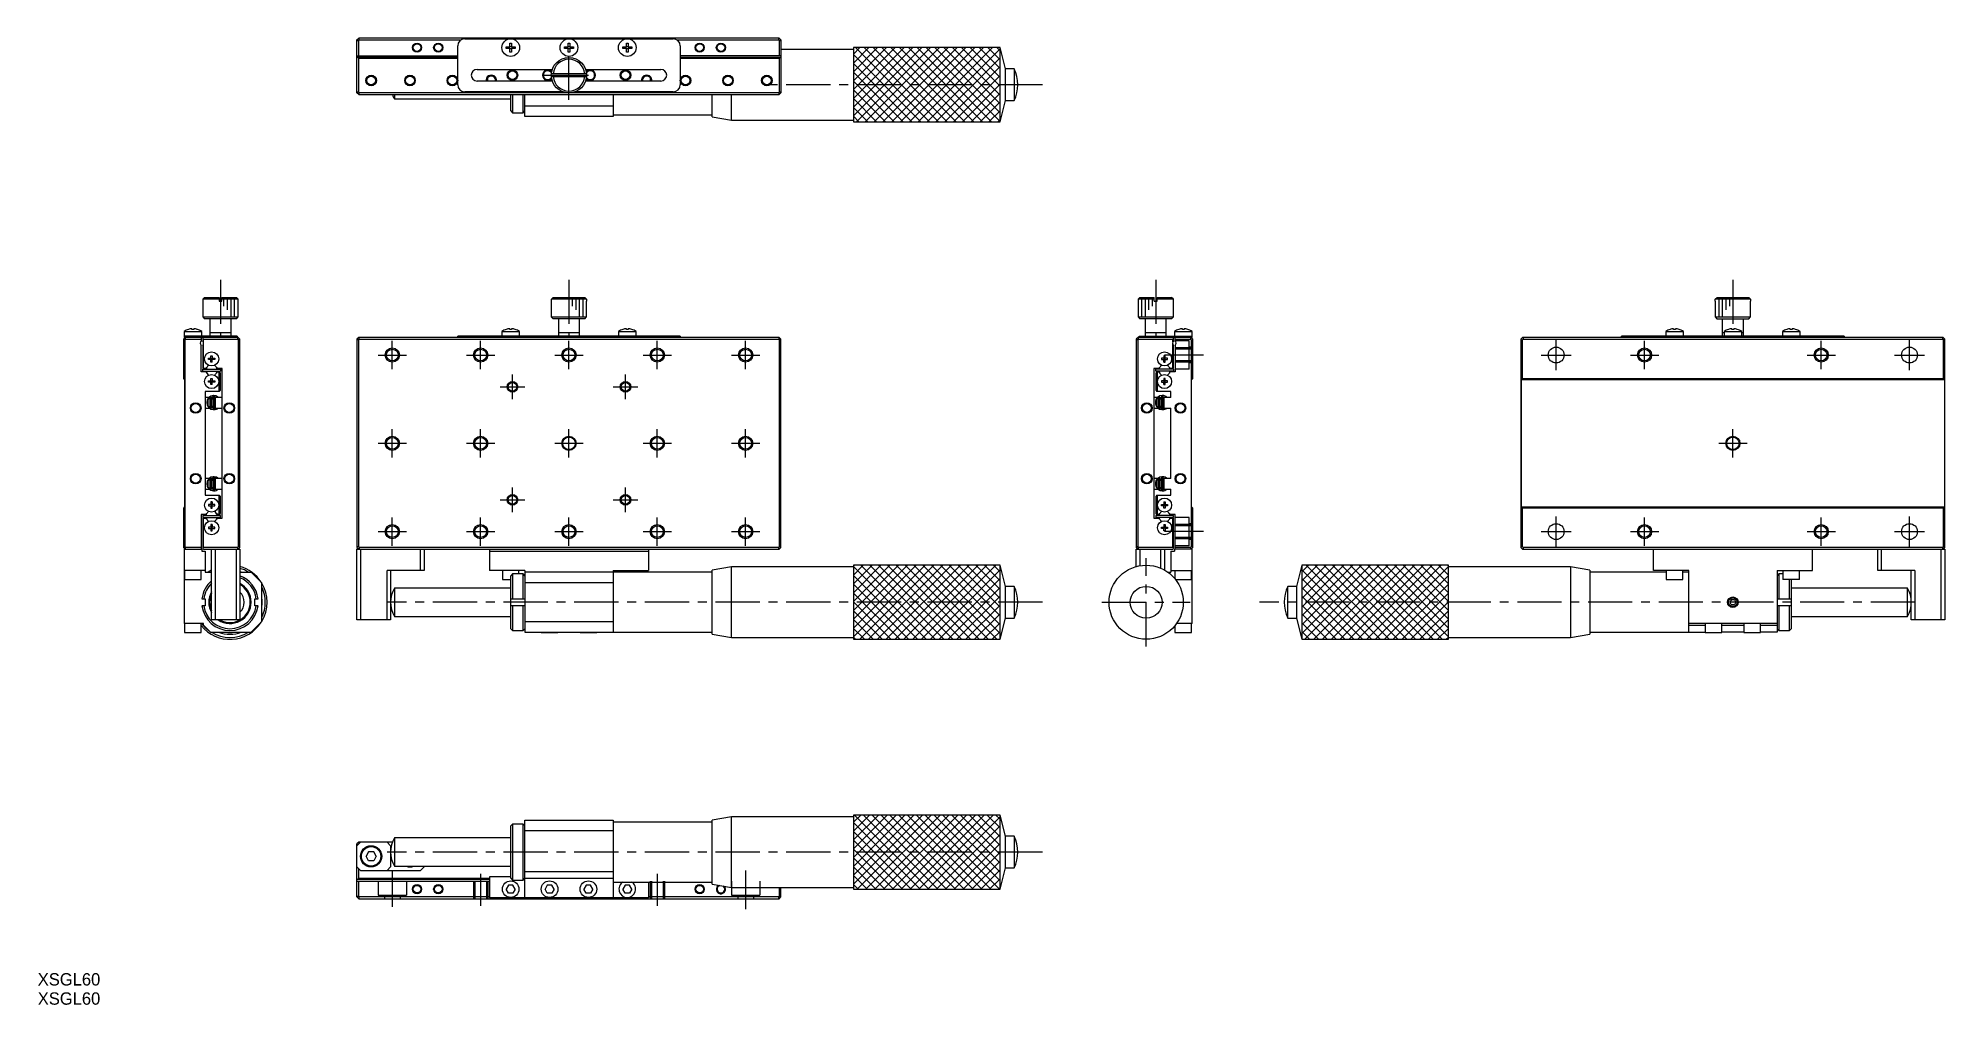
# Model space of a CAD drawing. Extents: x 5 to 545, y 50 to 324.
import ezdxf

# ---------------------------------------------------------------- set-up
doc = ezdxf.new("R2010")
doc.units = 0
doc.header["$LTSCALE"] = 10
doc.linetypes.add('CENTER', pattern=[2, 1.25, -0.25, 0.25, -0.25])
doc.linetypes.add('DASHED', pattern=[3.5, 2, -1.5])
doc.layers.get('0').update_dxf_attribs({"linetype": 'CONTINUOUS'})
doc.layers.add('CENTER', color=1, linetype='CENTER')
doc.styles.get("Standard").update_dxf_attribs({"font": 'FGP教科書体NT-M'})

msp = doc.modelspace()

# ---------------------------------------------------------------- texts
at = {"color": 7}
for p in [(4.947336, 55.56359), (4.947336, 50.128089)]:
    msp.add_text('XSGL60', height=3.5, dxfattribs=at).set_placement(p)

# ---------------------------------------------------------------- linework, layer by layer
at = {"color": 7, "linetype": 'CONTINUOUS'}
for p, q in [((95.294929, 323.35), (95.794929, 323.85)), ((214.794929, 323.85), (95.794929, 323.85)), ((95.944929, 323.35), (95.944929, 323.85)), ((214.644929, 323.35), (214.644929, 323.85)), ((215.294929, 323.35), (214.794929, 323.85)), ((95.294929, 308.35), (95.294929, 323.35)), ((95.294929, 323.2), (95.794929, 323.2)), ((95.294929, 318.85), (123.794929, 318.85)), ((95.794929, 323.2), (95.944929, 323.35)), ((95.794929, 318.85), (95.794929, 323.2)), ((95.944929, 323.35), (124.741364, 323.35)), ((123.794929, 310.65), (123.794929, 321.65)), ((125.794929, 323.65), (184.794929, 323.65)), ((137.53634, 320.89), (137.53634, 321.41)), ((137.53634, 321.41), (138.534929, 321.41)), ((138.534929, 320.89), (137.53634, 320.89)), ((138.493555, 320.89), (138.493555, 321.41)), ((138.534929, 322.40859), (139.054929, 322.40859)), ((138.534929, 321.41), (138.534929, 322.40859)), ((138.534929, 321.451375), (139.054929, 321.451375)), ((138.534929, 319.89141), (138.534929, 320.89)), ((139.054929, 320.848625), (138.534929, 320.848625)), ((139.054929, 319.89141), (138.534929, 319.89141)), ((139.054929, 322.40859), (139.054929, 321.41)), ((139.054929, 321.41), (140.053519, 321.41)), ((139.054929, 320.89), (139.054929, 319.89141)), ((140.053519, 320.89), (139.054929, 320.89)), ((139.096304, 321.41), (139.096304, 320.89)), ((140.053519, 321.41), (140.053519, 320.89)), ((154.03634, 320.89), (154.03634, 321.41)), ((154.03634, 321.41), (155.034929, 321.41)), ((155.034929, 320.89), (154.03634, 320.89)), ((154.993555, 320.89), (154.993555, 321.41)), ((155.034929, 322.40859), (155.554929, 322.40859)), ((155.034929, 321.41), (155.034929, 322.40859)), ((155.034929, 321.451375), (155.554929, 321.451375)), ((155.034929, 319.89141), (155.034929, 320.89)), ((155.554929, 320.848625), (155.034929, 320.848625)), ((155.554929, 319.89141), (155.034929, 319.89141)), ((155.554929, 322.40859), (155.554929, 321.41)), ((155.554929, 321.41), (156.553519, 321.41)), ((155.554929, 320.89), (155.554929, 319.89141)), ((156.553519, 320.89), (155.554929, 320.89)), ((155.596304, 321.41), (155.596304, 320.89)), ((156.553519, 321.41), (156.553519, 320.89)), ((170.53634, 320.89), (170.53634, 321.41)), ((170.53634, 321.41), (171.534929, 321.41)), ((171.534929, 320.89), (170.53634, 320.89)), ((171.493555, 320.89), (171.493555, 321.41)), ((171.534929, 322.40859), (172.054929, 322.40859)), ((171.534929, 321.41), (171.534929, 322.40859)), ((171.534929, 321.451375), (172.054929, 321.451375)), ((171.534929, 319.89141), (171.534929, 320.89)), ((172.054929, 320.848625), (171.534929, 320.848625)), ((172.054929, 319.89141), (171.534929, 319.89141)), ((172.054929, 322.40859), (172.054929, 321.41)), ((172.054929, 321.41), (173.053519, 321.41)), ((172.054929, 320.89), (172.054929, 319.89141)), ((173.053519, 320.89), (172.054929, 320.89)), ((172.096304, 321.41), (172.096304, 320.89)), ((173.053519, 321.41), (173.053519, 320.89)), ((185.848495, 323.35), (214.644929, 323.35)), ((186.794929, 321.65), (186.794929, 310.65)), ((215.294929, 318.85), (186.794929, 318.85)), ((214.644929, 323.35), (214.794929, 323.2)), ((214.794929, 323.2), (214.794929, 318.85)), ((214.794929, 323.2), (215.294929, 323.2)), ((215.294929, 323.35), (215.294929, 308.35)), ((235.794929, 320.65), (215.294929, 320.65)), ((235.794929, 321.15), (235.794929, 300.15)), ((277.294929, 321.15), (235.794929, 321.15)), ((277.294929, 321.15), (235.794929, 321.15)), ((235.794929, 321.15), (235.794929, 300.15)), ((278.794929, 315.15), (277.294929, 321.15)), ((277.294929, 300.15), (277.294929, 321.15)), ((277.294929, 300.15), (277.294929, 321.15)), ((95.494929, 318.35), (95.294929, 318.15)), ((123.794929, 318.35), (95.494929, 318.35)), ((95.794929, 318.15), (95.594929, 318.35)), ((95.794929, 308.5), (95.794929, 318.15)), ((95.794929, 318.15), (123.794929, 318.15)), ((129.294929, 315), (150.575025, 315)), ((160.278904, 313.75), (150.310955, 313.75)), ((160.014834, 315), (181.294929, 315)), ((215.094929, 318.35), (186.794929, 318.35)), ((186.794929, 318.15), (214.794929, 318.15)), ((214.994929, 318.35), (214.794929, 318.15)), ((214.794929, 318.15), (214.794929, 308.5)), ((215.294929, 318.15), (215.094929, 318.35)), ((281.294929, 315.15), (278.794929, 315.15)), ((278.794929, 306.15), (278.794929, 315.15)), ((281.294929, 315.15), (281.294929, 306.15)), ((95.794929, 308.5), (95.294929, 308.5)), ((95.794929, 307.85), (95.294929, 308.35)), ((95.944929, 308.35), (95.794929, 308.5)), ((95.794929, 307.85), (214.794929, 307.85)), ((95.944929, 307.85), (95.944929, 308.35)), ((214.644929, 308.35), (95.944929, 308.35)), ((105.866726, 307.85), (105.866726, 306.65)), ((153.589057, 308.65), (125.794929, 308.65)), ((150.575025, 311.7), (129.294929, 311.7)), ((138.794929, 303.216966), (138.794929, 307.85)), ((139.294929, 307.85), (139.294929, 302.712746)), ((142.294929, 302.712746), (142.294929, 307.85)), ((142.794929, 301.65), (142.794929, 307.85)), ((150.310955, 312.95), (160.278904, 312.95)), ((184.794929, 308.65), (157.000802, 308.65)), ((181.294929, 311.7), (160.014834, 311.7)), ((167.794929, 307.85), (167.794929, 301.65)), ((195.794929, 301.566667), (195.794929, 307.85)), ((201.294929, 300.65), (201.294929, 307.85)), ((214.794929, 308.5), (214.644929, 308.35)), ((214.644929, 308.35), (214.644929, 307.85)), ((215.294929, 308.5), (214.794929, 308.5)), ((215.294929, 308.35), (214.794929, 307.85)), ((105.866726, 306.65), (138.794929, 306.65)), ((138.794929, 303.216966), (139.294929, 302.712746)), ((139.294929, 302.712746), (142.294929, 302.712746)), ((142.294929, 302.712746), (142.794929, 303.216966)), ((142.794929, 304.65), (167.794929, 304.65)), ((277.294929, 300.15), (278.794929, 306.15)), ((278.794929, 306.15), (281.294929, 306.15)), ((167.794929, 301.65), (142.794929, 301.65)), ((167.794929, 302.15), (195.794929, 302.15)), ((195.794929, 301.566667), (201.294929, 300.65)), ((201.294929, 300.65), (235.794929, 300.65)), ((235.794929, 300.15), (277.294929, 300.15)), ((235.794929, 300.15), (277.294929, 300.15)), ((52.15, 250.4), (51.65, 249.9)), ((56.25, 249.9), (51.65, 249.9)), ((51.65, 249.9), (51.65, 244.9)), ((52.15, 250.4), (56.25, 250.4)), ((56.25, 250.4), (56.25, 249.4)), ((56.25, 249.4), (57.05, 249.4)), ((57.05, 250.4), (61.15, 250.4)), ((57.05, 249.4), (57.05, 250.4)), ((61.65, 249.9), (57.05, 249.9)), ((61.65, 249.9), (61.15, 250.4)), ((61.65, 244.9), (61.65, 249.9)), ((150.294929, 249.4), (150.294929, 244.9)), ((150.294929, 249.4), (150.310955, 249.4)), ((150.310955, 249.9), (150.812742, 250.4)), ((160.278904, 249.9), (150.310955, 249.9)), ((150.310955, 249.4), (150.310955, 249.9)), ((150.812742, 250.4), (159.777116, 250.4)), ((159.777116, 250.4), (160.278904, 249.9)), ((160.278904, 249.9), (160.278904, 249.4)), ((160.278904, 249.4), (160.294929, 249.4)), ((160.294929, 244.9), (160.294929, 249.4)), ((316.85, 250.4), (316.35, 249.9)), ((320.95, 249.9), (316.35, 249.9)), ((316.35, 249.9), (316.35, 244.9)), ((316.85, 250.4), (320.95, 250.4)), ((320.95, 249.4), (320.95, 250.4)), ((320.95, 249.4), (321.75, 249.4)), ((321.75, 250.4), (325.85, 250.4)), ((321.75, 249.4), (321.75, 250.4)), ((326.35, 249.9), (321.75, 249.9)), ((326.35, 249.9), (325.85, 250.4)), ((326.35, 244.9), (326.35, 249.9)), ((479.705071, 249.4), (479.721096, 249.4)), ((479.705071, 249.4), (479.705071, 244.9)), ((479.721096, 249.9), (480.222884, 250.4)), ((479.721096, 249.4), (479.721096, 249.9)), ((489.689045, 249.9), (479.721096, 249.9)), ((480.222884, 250.4), (489.187258, 250.4)), ((489.187258, 250.4), (489.689045, 249.9)), ((489.689045, 249.9), (489.689045, 249.4)), ((489.689045, 249.4), (489.705071, 249.4)), ((489.705071, 244.9), (489.705071, 249.4)), ((51.65, 244.9), (52.15, 244.4)), ((51.65, 244.9), (61.65, 244.9)), ((61.15, 244.4), (52.15, 244.4)), ((53.65, 244.4), (53.65, 239.4)), ((59.65, 239.4), (59.65, 244.4)), ((61.15, 244.4), (61.65, 244.9)), ((150.294929, 244.9), (160.294929, 244.9)), ((150.294929, 244.9), (150.794929, 244.4)), ((159.794929, 244.4), (150.794929, 244.4)), ((152.294929, 244.4), (152.294929, 239.4)), ((158.294929, 239.4), (158.294929, 244.4)), ((159.794929, 244.4), (160.294929, 244.9)), ((316.35, 244.9), (326.35, 244.9)), ((316.35, 244.9), (316.85, 244.4)), ((325.85, 244.4), (316.85, 244.4)), ((318.35, 244.4), (318.35, 239.4)), ((324.35, 239.4), (324.35, 244.4)), ((325.85, 244.4), (326.35, 244.9)), ((479.705071, 244.9), (489.705071, 244.9)), ((479.705071, 244.9), (480.205071, 244.4)), ((480.205071, 244.4), (489.205071, 244.4)), ((481.705071, 244.4), (481.705071, 239.4)), ((487.705071, 239.4), (487.705071, 244.4)), ((489.205071, 244.4), (489.705071, 244.9)), ((46.65, 239.1), (46.15, 238.6)), ((46.15, 238.6), (46.15, 227.45)), ((46.65, 238.45), (46.15, 238.45)), ((46.35, 240.791657), (51.35, 240.791657)), ((46.35, 240.791657), (46.35, 239.1)), ((61.35, 239.4), (46.35, 239.4)), ((61.65, 239.1), (46.35, 239.1)), ((46.65, 238.45), (46.8, 238.6)), ((46.65, 179.75), (46.65, 238.45)), ((46.8, 238.6), (46.8, 239.1)), ((46.8, 238.6), (51.15, 238.6)), ((47.59141, 241.362581), (47.588067, 241.369436)), ((48.59, 241.362581), (48.59, 241.534953)), ((49.11, 241.362581), (48.59, 241.362581)), ((49.11, 241.534953), (49.11, 241.362581)), ((50.111933, 241.369436), (50.10859, 241.362581)), ((51.15, 239.1), (51.15, 238.161438)), ((51.35, 239.4), (51.35, 240.791657)), ((51.85, 239.1), (51.65, 238.9)), ((51.65, 238.9), (51.65, 238.161438)), ((51.65, 238.8), (51.85, 238.6)), ((51.85, 237.81225), (51.85, 238.6)), ((51.85, 238.6), (61.5, 238.6)), ((59.65, 240.4), (53.65, 240.4)), ((61.35, 239.4), (61.35, 239.1)), ((61.5, 239.1), (61.5, 238.6)), ((61.5, 238.6), (61.65, 238.45)), ((62.15, 238.6), (61.65, 239.1)), ((61.65, 238.45), (61.65, 179.75)), ((62.15, 238.45), (61.65, 238.45)), ((62.15, 179.6), (62.15, 238.6)), ((95.794929, 239.1), (95.294929, 238.6)), ((95.294929, 238.6), (95.294929, 179.6)), ((95.794929, 238.45), (95.294929, 238.45)), ((214.794929, 239.1), (95.794929, 239.1)), ((95.794929, 238.45), (95.944929, 238.6)), ((95.794929, 179.75), (95.794929, 238.45)), ((95.944929, 238.6), (95.944929, 239.1)), ((95.944929, 238.6), (214.644929, 238.6)), ((123.794929, 239.1), (123.794929, 239.4)), ((186.794929, 239.4), (123.794929, 239.4)), ((136.294929, 240.791657), (141.294929, 240.791657)), ((136.294929, 240.791657), (136.294929, 239.4)), ((137.53634, 241.362581), (137.532997, 241.369436)), ((138.534929, 241.362581), (138.534929, 241.534953)), ((139.054929, 241.362581), (138.534929, 241.362581)), ((139.054929, 241.534953), (139.054929, 241.362581)), ((140.056862, 241.369436), (140.053519, 241.362581)), ((141.294929, 239.4), (141.294929, 240.791657)), ((158.294929, 240.4), (152.294929, 240.4)), ((169.294929, 240.791657), (174.294929, 240.791657)), ((169.294929, 240.791657), (169.294929, 239.4)), ((170.53634, 241.362581), (170.532997, 241.369436)), ((171.534929, 241.362581), (171.534929, 241.534953)), ((172.054929, 241.362581), (171.534929, 241.362581)), ((172.054929, 241.534953), (172.054929, 241.362581)), ((173.056862, 241.369436), (173.053519, 241.362581)), ((174.294929, 239.4), (174.294929, 240.791657)), ((186.794929, 239.4), (186.794929, 239.1)), ((214.644929, 239.1), (214.644929, 238.6)), ((214.644929, 238.6), (214.794929, 238.45)), ((215.294929, 238.6), (214.794929, 239.1)), ((214.794929, 238.45), (214.794929, 179.75)), ((215.294929, 238.45), (214.794929, 238.45)), ((215.294929, 179.6), (215.294929, 238.6)), ((316.35, 239.1), (315.85, 238.6)), ((315.85, 238.6), (315.85, 179.6)), ((316.35, 238.45), (315.85, 238.45)), ((331.65, 239.1), (316.35, 239.1)), ((316.35, 238.45), (316.5, 238.6)), ((316.35, 179.75), (316.35, 238.45)), ((316.5, 238.6), (316.5, 239.1)), ((316.5, 238.6), (326.15, 238.6)), ((316.65, 239.1), (316.65, 239.4)), ((316.65, 239.4), (331.65, 239.4)), ((324.35, 240.4), (318.35, 240.4)), ((326.35, 238.9), (326.15, 239.1)), ((326.15, 238.6), (326.35, 238.8)), ((326.15, 238.6), (326.15, 237.81225)), ((326.35, 238.161438), (326.35, 238.9)), ((326.65, 240.791657), (331.65, 240.791657)), ((326.65, 240.791657), (326.65, 239.4)), ((326.85, 238.161438), (326.85, 239.1)), ((326.85, 238.6), (331.2, 238.6)), ((327.89141, 241.362581), (327.888067, 241.369436)), ((328.89, 241.362581), (328.89, 241.534953)), ((329.41, 241.362581), (328.89, 241.362581)), ((329.41, 241.534953), (329.41, 241.362581)), ((330.411933, 241.369436), (330.40859, 241.362581)), ((331.2, 239.1), (331.2, 238.6)), ((331.2, 238.6), (331.35, 238.45)), ((331.35, 239.1), (331.85, 238.6)), ((331.35, 238.45), (331.35, 179.75)), ((331.35, 238.45), (331.85, 238.45)), ((331.65, 239.1), (331.65, 240.791657)), ((331.85, 227.45), (331.85, 238.6)), ((425.205071, 239.1), (424.705071, 238.6)), ((424.705071, 238.6), (424.705071, 179.6)), ((424.705071, 238.45), (425.205071, 238.45)), ((544.205071, 239.1), (425.205071, 239.1)), ((425.205071, 238.45), (425.355071, 238.6)), ((425.205071, 227.45), (425.205071, 238.45)), ((425.355071, 239.1), (425.355071, 238.6)), ((425.355071, 238.6), (544.055071, 238.6)), ((453.205071, 239.1), (453.205071, 239.4)), ((516.205071, 239.4), (453.205071, 239.4)), ((465.705071, 240.791657), (465.705071, 239.4)), ((465.705071, 240.791657), (470.705071, 240.791657)), ((466.946481, 241.362581), (466.943138, 241.369436)), ((467.945071, 241.362581), (467.945071, 241.534953)), ((468.465071, 241.362581), (467.945071, 241.362581)), ((468.465071, 241.534953), (468.465071, 241.362581)), ((469.467003, 241.369436), (469.46366, 241.362581)), ((470.705071, 239.4), (470.705071, 240.791657)), ((482.205071, 240.4), (481.705071, 240.4)), ((482.205071, 240.791657), (482.205071, 239.4)), ((482.205071, 240.791657), (487.205071, 240.791657)), ((483.446481, 241.362581), (483.443138, 241.369436)), ((484.445071, 241.362581), (484.445071, 241.534953)), ((484.965071, 241.362581), (484.445071, 241.362581)), ((484.965071, 241.534953), (484.965071, 241.362581)), ((485.967003, 241.369436), (485.96366, 241.362581)), ((487.205071, 239.4), (487.205071, 240.791657)), ((487.705071, 240.4), (487.205071, 240.4)), ((498.705071, 240.791657), (498.705071, 239.4)), ((498.705071, 240.791657), (503.705071, 240.791657)), ((499.946481, 241.362581), (499.943138, 241.369436)), ((500.945071, 241.362581), (500.945071, 241.534953)), ((501.465071, 241.362581), (500.945071, 241.362581)), ((501.465071, 241.534953), (501.465071, 241.362581)), ((502.467003, 241.369436), (502.46366, 241.362581)), ((503.705071, 239.4), (503.705071, 240.791657)), ((516.205071, 239.4), (516.205071, 239.1)), ((544.055071, 239.1), (544.055071, 238.6)), ((544.055071, 238.6), (544.205071, 238.45)), ((544.705071, 238.6), (544.205071, 239.1)), ((544.205071, 238.45), (544.205071, 227.45)), ((544.705071, 238.45), (544.205071, 238.45)), ((544.705071, 179.6), (544.705071, 238.6)), ((51.15, 229.3), (51.15, 236.838562)), ((51.65, 236.838562), (51.65, 230.3)), ((51.85, 230.3), (51.85, 237.18775)), ((53.263639, 233.18), (53.97, 233.18)), ((53.263639, 232.82), (53.263639, 233.18)), ((53.97, 232.82), (53.263639, 232.82)), ((53.97, 233.886361), (54.33, 233.886361)), ((53.97, 233.18), (53.97, 233.886361)), ((53.980372, 233.169628), (53.97, 233.18)), ((53.980372, 232.830372), (53.97, 232.82)), ((53.97, 232.113639), (53.97, 232.82)), ((54.33, 232.113639), (53.97, 232.113639)), ((53.980372, 232.830372), (53.980372, 233.169628)), ((53.980372, 233.169628), (54.319628, 233.169628)), ((54.319628, 232.830372), (53.980372, 232.830372)), ((54.319628, 233.169628), (54.33, 233.18)), ((54.319628, 233.169628), (54.319628, 232.830372)), ((54.319628, 232.830372), (54.33, 232.82)), ((54.33, 233.886361), (54.33, 233.18)), ((54.33, 233.18), (55.036361, 233.18)), ((55.036361, 232.82), (54.33, 232.82)), ((54.33, 232.113639), (54.33, 232.82)), ((55.036361, 233.18), (55.036361, 232.82)), ((323.67, 233.18), (322.963639, 233.18)), ((322.963639, 233.18), (322.963639, 232.82)), ((322.963639, 232.82), (323.67, 232.82)), ((324.03, 233.886361), (323.67, 233.886361)), ((323.67, 233.886361), (323.67, 233.18)), ((323.680372, 233.169628), (323.67, 233.18)), ((323.680372, 232.830372), (323.67, 232.82)), ((323.67, 232.113639), (323.67, 232.82)), ((323.67, 232.113639), (324.03, 232.113639)), ((324.019628, 233.169628), (323.680372, 233.169628)), ((323.680372, 233.169628), (323.680372, 232.830372)), ((323.680372, 232.830372), (324.019628, 232.830372)), ((324.019628, 233.169628), (324.03, 233.18)), ((324.019628, 232.830372), (324.019628, 233.169628)), ((324.019628, 232.830372), (324.03, 232.82)), ((324.03, 233.18), (324.03, 233.886361)), ((324.736361, 233.18), (324.03, 233.18)), ((324.03, 232.82), (324.736361, 232.82)), ((324.03, 232.113639), (324.03, 232.82)), ((324.736361, 232.82), (324.736361, 233.18)), ((326.15, 237.18775), (326.15, 230.3)), ((326.35, 230.3), (326.35, 236.838562)), ((326.85, 236.838562), (326.85, 229.3)), ((46.15, 227.45), (46.5, 227.1)), ((46.5, 227.1), (46.5, 191.1)), ((52.605588, 229.3), (51.15, 229.3)), ((52.605588, 230.3), (51.65, 230.3)), ((51.65, 230.1), (56.65, 230.1)), ((51.65, 229.5), (51.65, 230.1)), ((51.65, 229.5), (56.65, 229.5)), ((52.605588, 230.3), (52.775185, 230.59375)), ((52.775185, 229.00625), (52.605588, 229.3)), ((53.263639, 226.78), (53.97, 226.78)), ((53.263639, 226.42), (53.263639, 226.78)), ((53.97, 227.486361), (54.33, 227.486361)), ((53.97, 226.78), (53.97, 227.486361)), ((53.980372, 226.769628), (53.97, 226.78)), ((53.980372, 226.430372), (53.980372, 226.769628)), ((53.980372, 226.769628), (54.319628, 226.769628)), ((54.319628, 226.769628), (54.33, 226.78)), ((54.319628, 226.769628), (54.319628, 226.430372)), ((54.33, 227.486361), (54.33, 226.78)), ((54.33, 226.78), (55.036361, 226.78)), ((55.036361, 226.78), (55.036361, 226.42)), ((55.524815, 230.59375), (55.694412, 230.3)), ((55.694412, 229.3), (55.524815, 229.00625)), ((57.15, 230.3), (55.694412, 230.3)), ((55.694412, 229.3), (56.3, 229.3)), ((56.15, 229.3), (56.15, 223.8)), ((56.65, 228.95), (56.3, 229.3)), ((56.65, 230.1), (56.65, 229.5)), ((56.65, 224.15), (56.65, 228.95)), ((57.15, 187.9), (57.15, 230.3)), ((322.305588, 230.3), (320.85, 230.3)), ((320.85, 230.3), (320.85, 187.9)), ((321.35, 229.5), (321.35, 230.1)), ((326.35, 230.1), (321.35, 230.1)), ((326.35, 229.5), (321.35, 229.5)), ((321.7, 229.3), (321.35, 228.95)), ((321.35, 228.95), (321.35, 224.15)), ((321.7, 229.3), (322.305588, 229.3)), ((321.85, 223.8), (321.85, 229.3)), ((322.305588, 230.3), (322.475185, 230.59375)), ((322.475185, 229.00625), (322.305588, 229.3)), ((323.67, 226.78), (322.963639, 226.78)), ((322.963639, 226.78), (322.963639, 226.42)), ((324.03, 227.486361), (323.67, 227.486361)), ((323.67, 227.486361), (323.67, 226.78)), ((323.680372, 226.769628), (323.67, 226.78)), ((324.019628, 226.769628), (323.680372, 226.769628)), ((323.680372, 226.769628), (323.680372, 226.430372)), ((324.019628, 226.769628), (324.03, 226.78)), ((324.019628, 226.430372), (324.019628, 226.769628)), ((324.03, 226.78), (324.03, 227.486361)), ((324.736361, 226.78), (324.03, 226.78)), ((324.736361, 226.42), (324.736361, 226.78)), ((325.224815, 230.59375), (325.394412, 230.3)), ((325.394412, 229.3), (325.224815, 229.00625)), ((326.35, 230.3), (325.394412, 230.3)), ((326.85, 229.3), (325.394412, 229.3)), ((326.35, 230.1), (326.35, 229.5)), ((331.5, 227.1), (331.85, 227.45)), ((331.5, 191.1), (331.5, 227.1)), ((424.855071, 227.1), (425.205071, 227.45)), ((424.855071, 191.1), (424.855071, 227.1)), ((544.555071, 227.1), (424.855071, 227.1)), ((425.205071, 227.45), (544.205071, 227.45)), ((544.205071, 227.45), (544.555071, 227.1)), ((544.555071, 227.1), (544.555071, 191.1)), ((52.35, 223.8), (52.35, 194.4)), ((56.3, 223.8), (52.35, 223.8)), ((53.389356, 222.1), (52.35, 222.1)), ((53.15, 221.516515), (53.65, 222.045683)), ((53.15, 219.683485), (53.15, 221.516515)), ((53.97, 226.42), (53.263639, 226.42)), ((54.15, 222.1), (53.65, 222.1)), ((53.65, 222.1), (53.65, 219.1)), ((53.980372, 226.430372), (53.97, 226.42)), ((53.97, 225.713639), (53.97, 226.42)), ((54.33, 225.713639), (53.97, 225.713639)), ((54.319628, 226.430372), (53.980372, 226.430372)), ((54.149919, 222.068985), (54.529754, 222.17572)), ((54.15, 219.1), (54.15, 222.1)), ((54.529816, 221.6), (54.15, 221.6)), ((54.35, 222.1), (54.230172, 222.1)), ((54.319628, 226.430372), (54.33, 226.42)), ((55.036361, 226.42), (54.33, 226.42)), ((54.33, 225.713639), (54.33, 226.42)), ((54.35, 221.6), (54.35, 222.1)), ((54.529816, 222.416084), (54.529816, 218.866084)), ((55.53247, 222.482549), (54.782446, 222.639595)), ((54.970851, 222.484947), (54.969203, 222.484247)), ((55.004142, 222.49808), (54.970851, 222.484947)), ((54.979816, 218.866084), (54.979816, 222.416084)), ((54.979816, 221.816601), (55.149985, 222.072089)), ((55.15, 221.6), (54.979816, 221.6)), ((55.038035, 222.509533), (55.004142, 222.49808)), ((55.072447, 222.519277), (55.038035, 222.509533)), ((55.107295, 222.52729), (55.072447, 222.519277)), ((55.142492, 222.533553), (55.107295, 222.52729)), ((55.177953, 222.53805), (55.142492, 222.533553)), ((55.15, 222.1), (55.15, 219.1)), ((57.15, 222.1), (55.15, 222.1)), ((55.213591, 222.54077), (55.177953, 222.53805)), ((55.24932, 222.541707), (55.213591, 222.54077)), ((55.285052, 222.540857), (55.24932, 222.541707)), ((55.320699, 222.538224), (55.285052, 222.540857)), ((55.356175, 222.533813), (55.320699, 222.538224)), ((55.391393, 222.527635), (55.356175, 222.533813)), ((55.388343, 222.109217), (55.382414, 222.1)), ((55.394609, 222.119553), (55.388343, 222.109217)), ((55.426266, 222.519703), (55.391393, 222.527635)), ((55.534874, 222.481536), (55.393305, 222.099974)), ((55.401173, 222.130941), (55.394609, 222.119553)), ((55.407989, 222.143305), (55.401173, 222.130941)), ((55.415013, 222.156563), (55.407989, 222.143305)), ((55.422198, 222.170629), (55.415013, 222.156563)), ((55.429498, 222.185409), (55.422198, 222.170629)), ((55.46071, 222.510037), (55.426266, 222.519703)), ((55.436864, 222.200805), (55.429498, 222.185409)), ((55.444247, 222.216716), (55.436864, 222.200805)), ((55.451598, 222.233037), (55.444247, 222.216716)), ((55.458869, 222.249659), (55.451598, 222.233037)), ((55.466012, 222.266474), (55.458869, 222.249659)), ((55.494637, 222.49866), (55.46071, 222.510037)), ((55.47298, 222.283369), (55.466012, 222.266474)), ((55.479726, 222.300234), (55.47298, 222.283369)), ((55.486207, 222.316957), (55.479726, 222.300234)), ((55.492378, 222.333427), (55.486207, 222.316957)), ((55.4982, 222.349536), (55.492378, 222.333427)), ((55.52622, 222.486331), (55.494637, 222.49866)), ((55.503635, 222.365177), (55.4982, 222.349536)), ((55.508645, 222.380247), (55.503635, 222.365177)), ((55.513198, 222.394646), (55.508645, 222.380247)), ((55.517264, 222.40828), (55.513198, 222.394646)), ((55.520817, 222.421058), (55.517264, 222.40828)), ((55.523832, 222.432895), (55.520817, 222.421058)), ((55.526289, 222.443714), (55.523832, 222.432895)), ((55.524751, 222.486635), (55.527011, 222.485885)), ((56.120752, 222.100253), (55.525737, 222.485383)), ((55.528174, 222.453444), (55.526289, 222.443714)), ((55.527011, 222.485885), (55.528692, 222.483766)), ((55.529472, 222.462019), (55.528174, 222.453444)), ((55.528692, 222.483766), (55.529784, 222.480292)), ((55.528862, 222.481031), (55.534874, 222.481536)), ((55.530175, 222.469383), (55.529472, 222.462019)), ((55.529784, 222.480292), (55.53028, 222.475488)), ((55.53028, 222.475488), (55.530175, 222.469383)), ((55.550974, 222.474626), (55.53247, 222.482549)), ((56.3, 223.8), (56.65, 224.15)), ((321.878973, 222.1), (320.85, 222.1)), ((321.35, 224.15), (321.7, 223.8)), ((321.65, 221.516515), (322.15, 222.045683)), ((321.65, 221.516515), (321.65, 219.683485)), ((325.65, 223.8), (321.7, 223.8)), ((322.65, 222.1), (322.15, 222.1)), ((322.15, 222.1), (322.15, 219.1)), ((322.474263, 222.485383), (322.453256, 222.476458)), ((322.468753, 222.48215), (322.465126, 222.481536)), ((322.530153, 222.507158), (322.47378, 222.486331)), ((322.64728, 222.071124), (322.660406, 222.076206)), ((322.65, 219.1), (322.65, 222.1)), ((323.020184, 221.6), (322.65, 221.6)), ((322.660406, 222.076206), (322.673324, 222.080452)), ((322.673324, 222.080452), (322.686449, 222.084035)), ((322.686449, 222.084035), (322.699747, 222.086944)), ((322.699747, 222.086944), (322.713182, 222.089168)), ((322.713182, 222.089168), (322.72672, 222.090701)), ((322.72672, 222.090701), (322.740323, 222.091538)), ((322.740323, 222.091538), (322.753954, 222.091675)), ((322.753954, 222.091675), (322.767577, 222.091111)), ((322.767577, 222.091111), (322.781155, 222.089848)), ((322.781155, 222.089848), (322.794651, 222.087891)), ((322.794651, 222.087891), (322.808029, 222.085243)), ((322.808029, 222.085243), (322.821251, 222.081915)), ((322.821251, 222.081915), (322.834284, 222.077915)), ((322.834284, 222.077915), (322.847093, 222.073257)), ((322.847093, 222.073257), (322.859644, 222.067954)), ((322.85, 221.6), (322.85, 222.072479)), ((322.859644, 222.067954), (322.871905, 222.062022)), ((322.871905, 222.062022), (322.883844, 222.05548)), ((322.883844, 222.05548), (322.895433, 222.048345)), ((322.895433, 222.048345), (322.906642, 222.040639)), ((322.906642, 222.040639), (322.917445, 222.032384)), ((322.917445, 222.032384), (322.927815, 222.023602)), ((322.927815, 222.023602), (322.937729, 222.014319)), ((322.937729, 222.014319), (322.947163, 222.004559)), ((322.947163, 222.004559), (322.956098, 221.994348)), ((322.956098, 221.994348), (322.964512, 221.983714)), ((322.963639, 226.42), (323.67, 226.42)), ((322.964512, 221.983714), (322.972387, 221.972683)), ((322.972387, 221.972683), (322.979708, 221.961283)), ((322.979708, 221.961283), (322.986458, 221.949544)), ((322.986458, 221.949544), (322.992623, 221.937495)), ((322.992623, 221.937495), (322.99819, 221.925164)), ((322.99819, 221.925164), (323.003149, 221.912582)), ((323.003149, 221.912582), (323.00749, 221.899778)), ((323.00749, 221.899778), (323.011204, 221.886784)), ((323.011204, 221.886784), (323.014283, 221.87363)), ((323.014283, 221.87363), (323.016722, 221.860346)), ((323.016722, 221.860346), (323.018517, 221.846963)), ((323.018517, 221.846963), (323.019664, 221.833512)), ((323.019664, 221.833512), (323.020161, 221.820025)), ((323.020161, 221.820025), (323.020184, 221.816601)), ((323.020184, 222.416084), (323.020184, 218.866084)), ((323.470184, 218.866084), (323.470184, 222.416084)), ((323.65, 221.6), (323.470184, 221.6)), ((323.470246, 222.175403), (323.770722, 222.100353)), ((325.65, 222.1), (323.65, 222.1)), ((323.65, 222.1), (323.65, 219.1)), ((323.680372, 226.430372), (323.67, 226.42)), ((323.67, 225.713639), (323.67, 226.42)), ((323.67, 225.713639), (324.03, 225.713639)), ((323.680372, 226.430372), (324.019628, 226.430372)), ((324.019628, 226.430372), (324.03, 226.42)), ((324.03, 226.42), (324.736361, 226.42)), ((324.03, 225.713639), (324.03, 226.42)), ((325.65, 222.1), (325.65, 223.8)), ((52.35, 219.1), (53.48307, 219.1)), ((53.65, 219.154317), (53.15, 219.683485)), ((53.65, 219.1), (54.15, 219.1)), ((54.529754, 219.106766), (54.149908, 219.212839)), ((54.15, 219.6), (54.529816, 219.6)), ((54.35, 219.143561), (54.35, 219.6)), ((54.979816, 219.6), (55.15, 219.6)), ((55.149978, 219.210083), (54.979816, 219.465568)), ((55.150086, 219.141428), (54.979883, 219.106445)), ((55.15, 219.1), (57.15, 219.1)), ((55.466515, 218.773373), (55.52622, 218.795838)), ((55.524751, 218.795534), (55.524438, 218.796298)), ((55.52622, 218.795838), (55.524751, 218.795534)), ((55.525959, 218.796879), (55.546984, 218.805814)), ((320.85, 219.1), (321.972212, 219.1)), ((322.15, 219.154317), (321.65, 219.683485)), ((322.15, 219.1), (322.65, 219.1)), ((322.448763, 218.807657), (322.471447, 218.797972)), ((322.464893, 218.800667), (322.54103, 219.057859)), ((322.46978, 218.81197), (322.46973, 218.806427)), ((322.46973, 218.806427), (322.470193, 218.801996)), ((322.470341, 218.818594), (322.46978, 218.81197)), ((322.470193, 218.801996), (322.47156, 218.797933)), ((322.471413, 218.826262), (322.470341, 218.818594)), ((322.472987, 218.834931), (322.471413, 218.826262)), ((322.47156, 218.797933), (322.47378, 218.795838)), ((322.475055, 218.84455), (322.472987, 218.834931)), ((322.47378, 218.795838), (322.505363, 218.783509)), ((322.477607, 218.855067), (322.475055, 218.84455)), ((322.480626, 218.866422), (322.477607, 218.855067)), ((322.484096, 218.87855), (322.480626, 218.866422)), ((322.487998, 218.891383), (322.484096, 218.87855)), ((322.49231, 218.90485), (322.487998, 218.891383)), ((322.497007, 218.918872), (322.49231, 218.90485)), ((322.502062, 218.933372), (322.497007, 218.918872)), ((322.507447, 218.948268), (322.502062, 218.933372)), ((322.505363, 218.783509), (322.53929, 218.772132)), ((322.513133, 218.963475), (322.507447, 218.948268)), ((322.519085, 218.978908), (322.513133, 218.963475)), ((322.525272, 218.99448), (322.519085, 218.978908)), ((322.531658, 219.010102), (322.525272, 218.99448)), ((322.527395, 218.775506), (323.217594, 218.642573)), ((322.538207, 219.025686), (322.531658, 219.010102)), ((322.544882, 219.041145), (322.538207, 219.025686)), ((322.53929, 218.772132), (322.573734, 218.762466)), ((322.54103, 219.057859), (322.560912, 219.100001)), ((322.551645, 219.056391), (322.544882, 219.041145)), ((322.558458, 219.071338), (322.551645, 219.056391)), ((322.565284, 219.085902), (322.558458, 219.071338)), ((322.572082, 219.1), (322.565284, 219.085902)), ((322.573734, 218.762466), (322.608607, 218.754534)), ((322.608607, 218.754534), (322.643825, 218.748355)), ((322.644992, 219.210852), (322.632528, 219.216144)), ((322.643825, 218.748355), (322.679301, 218.743945)), ((322.652559, 219.208905), (322.64728, 219.211045)), ((322.65, 219.6), (323.020184, 219.6)), ((322.66537, 219.204244), (322.652559, 219.208905)), ((322.678405, 219.200244), (322.66537, 219.204244)), ((322.69163, 219.196916), (322.678405, 219.200244)), ((322.679301, 218.743945), (322.714948, 218.741312)), ((322.705008, 219.19427), (322.69163, 219.196916)), ((322.718503, 219.192314), (322.705008, 219.19427)), ((322.714948, 218.741312), (322.75068, 218.740462)), ((322.73208, 219.191054), (322.718503, 219.192314)), ((322.745701, 219.190494), (322.73208, 219.191054)), ((322.759329, 219.190633), (322.745701, 219.190494)), ((322.75068, 218.740462), (322.786409, 218.741399)), ((322.772927, 219.191472), (322.759329, 219.190633)), ((322.786459, 219.193006), (322.772927, 219.191472)), ((322.786409, 218.741399), (322.822047, 218.744119)), ((322.799888, 219.19523), (322.786459, 219.193006)), ((322.813179, 219.198137), (322.799888, 219.19523)), ((322.826298, 219.201716), (322.813179, 219.198137)), ((322.822047, 218.744119), (322.857508, 218.748616)), ((322.839209, 219.205957), (322.826298, 219.201716)), ((322.85188, 219.210846), (322.839209, 219.205957)), ((322.85, 219.209689), (322.85, 219.6)), ((322.86428, 219.216368), (322.85188, 219.210846)), ((322.857508, 218.748616), (322.892705, 218.754879)), ((322.876377, 219.222506), (322.86428, 219.216368)), ((322.888142, 219.229242), (322.876377, 219.222506)), ((322.899547, 219.236556), (322.888142, 219.229242)), ((322.892705, 218.754879), (322.927553, 218.762892)), ((322.910564, 219.244428), (322.899547, 219.236556)), ((322.921168, 219.252837), (322.910564, 219.244428)), ((322.931336, 219.261758), (322.921168, 219.252837)), ((322.927553, 218.762892), (322.961965, 218.772636)), ((322.941043, 219.271169), (322.931336, 219.261758)), ((322.950269, 219.281044), (322.941043, 219.271169)), ((322.958992, 219.291358), (322.950269, 219.281044)), ((322.967195, 219.302086), (322.958992, 219.291358)), ((322.961965, 218.772636), (322.995858, 218.784089)), ((322.974859, 219.313199), (322.967195, 219.302086)), ((322.981969, 219.324672), (322.974859, 219.313199)), ((322.988509, 219.336475), (322.981969, 219.324672)), ((322.994465, 219.348581), (322.988509, 219.336475)), ((322.999826, 219.36096), (322.994465, 219.348581)), ((322.995858, 218.784089), (323.029149, 218.797222)), ((323.004579, 219.373584), (322.999826, 219.36096)), ((323.008715, 219.386423), (323.004579, 219.373584)), ((323.012226, 219.399447), (323.008715, 219.386423)), ((323.015104, 219.412626), (323.012226, 219.399447)), ((323.017343, 219.425929), (323.015104, 219.412626)), ((323.018938, 219.439326), (323.017343, 219.425929)), ((323.019885, 219.452786), (323.018938, 219.439326)), ((323.020184, 219.465568), (323.019885, 219.452786)), ((323.029149, 218.797222), (323.030797, 218.797922)), ((323.470184, 219.6), (323.65, 219.6)), ((323.650019, 219.144006), (323.470247, 219.10645)), ((323.65, 219.1), (325.65, 219.1)), ((325.65, 199.1), (325.65, 219.1)), ((53.389356, 199.1), (52.35, 199.1)), ((52.35, 196.1), (53.48307, 196.1)), ((52.35, 194.4), (56.3, 194.4)), ((53.15, 198.516515), (53.65, 199.045683)), ((53.15, 196.683485), (53.15, 198.516515)), ((53.65, 196.154317), (53.15, 196.683485)), ((54.15, 199.1), (53.65, 199.1)), ((53.65, 199.1), (53.65, 196.1)), ((53.65, 196.1), (54.15, 196.1)), ((54.529754, 196.106766), (54.149908, 196.212839)), ((54.149919, 199.068985), (54.529754, 199.17572)), ((54.15, 196.1), (54.15, 199.1)), ((54.529816, 198.6), (54.15, 198.6)), ((54.15, 196.6), (54.529816, 196.6)), ((54.35, 199.1), (54.230172, 199.1)), ((54.35, 198.6), (54.35, 199.1)), ((54.35, 196.143561), (54.35, 196.6)), ((54.529816, 199.416084), (54.529816, 195.866084)), ((55.550974, 199.474626), (54.782446, 199.639595)), ((54.970851, 199.484947), (54.969203, 199.484247)), ((55.004142, 199.49808), (54.970851, 199.484947)), ((54.979816, 195.866084), (54.979816, 199.416084)), ((54.979816, 198.816601), (55.149985, 199.072089)), ((55.15, 198.6), (54.979816, 198.6)), ((54.979816, 196.6), (55.15, 196.6)), ((55.149978, 196.210083), (54.979816, 196.465568)), ((55.150086, 196.141428), (54.979883, 196.106445)), ((55.038035, 199.509533), (55.004142, 199.49808)), ((55.072447, 199.519277), (55.038035, 199.509533)), ((55.107295, 199.52729), (55.072447, 199.519277)), ((55.142492, 199.533553), (55.107295, 199.52729)), ((55.177953, 199.53805), (55.142492, 199.533553)), ((55.15, 199.1), (55.15, 196.1)), ((57.15, 199.1), (55.15, 199.1)), ((55.15, 196.1), (57.15, 196.1)), ((55.213591, 199.54077), (55.177953, 199.53805)), ((55.24932, 199.541707), (55.213591, 199.54077)), ((55.285052, 199.540857), (55.24932, 199.541707)), ((55.320699, 199.538224), (55.285052, 199.540857)), ((55.356175, 199.533813), (55.320699, 199.538224)), ((55.391393, 199.527635), (55.356175, 199.533813)), ((55.388343, 199.109217), (55.382414, 199.1)), ((55.394609, 199.119553), (55.388343, 199.109217)), ((55.426266, 199.519703), (55.391393, 199.527635)), ((55.534874, 199.481536), (55.393305, 199.099974)), ((55.401173, 199.130941), (55.394609, 199.119553)), ((55.407989, 199.143305), (55.401173, 199.130941)), ((55.415013, 199.156563), (55.407989, 199.143305)), ((55.422198, 199.170629), (55.415013, 199.156563)), ((55.429498, 199.185409), (55.422198, 199.170629)), ((55.46071, 199.510037), (55.426266, 199.519703)), ((55.436864, 199.200805), (55.429498, 199.185409)), ((55.444247, 199.216716), (55.436864, 199.200805)), ((55.451598, 199.233037), (55.444247, 199.216716)), ((55.458869, 199.249659), (55.451598, 199.233037)), ((55.466012, 199.266474), (55.458869, 199.249659)), ((55.494637, 199.49866), (55.46071, 199.510037)), ((55.47298, 199.283369), (55.466012, 199.266474)), ((55.466515, 195.773373), (55.52622, 195.795838)), ((55.479726, 199.300234), (55.47298, 199.283369)), ((55.486207, 199.316957), (55.479726, 199.300234)), ((55.492378, 199.333427), (55.486207, 199.316957)), ((55.4982, 199.349536), (55.492378, 199.333427)), ((55.52622, 199.486331), (55.494637, 199.49866)), ((55.503635, 199.365177), (55.4982, 199.349536)), ((55.508645, 199.380247), (55.503635, 199.365177)), ((55.513198, 199.394646), (55.508645, 199.380247)), ((55.517264, 199.40828), (55.513198, 199.394646)), ((55.520817, 199.421058), (55.517264, 199.40828)), ((55.523832, 199.432895), (55.520817, 199.421058)), ((55.526289, 199.443714), (55.523832, 199.432895)), ((55.524751, 195.795534), (55.524438, 195.796298)), ((55.524751, 199.486635), (55.527011, 199.485885)), ((55.52622, 195.795838), (55.524751, 195.795534)), ((56.120752, 199.100253), (55.525737, 199.485383)), ((55.525959, 195.796879), (55.546984, 195.805814)), ((55.528174, 199.453444), (55.526289, 199.443714)), ((55.527011, 199.485885), (55.528692, 199.483766)), ((55.529472, 199.462019), (55.528174, 199.453444)), ((55.528692, 199.483766), (55.529784, 199.480292)), ((55.528862, 199.481031), (55.534874, 199.481536)), ((55.530175, 199.469383), (55.529472, 199.462019)), ((55.529784, 199.480292), (55.53028, 199.475488)), ((55.53028, 199.475488), (55.530175, 199.469383)), ((56.15, 194.4), (56.15, 188.9)), ((56.65, 194.05), (56.3, 194.4)), ((321.878973, 199.1), (320.85, 199.1)), ((320.85, 196.1), (321.972212, 196.1)), ((321.7, 194.4), (321.35, 194.05)), ((321.65, 198.516515), (322.15, 199.045683)), ((321.65, 198.516515), (321.65, 196.683485)), ((322.15, 196.154317), (321.65, 196.683485)), ((321.7, 194.4), (325.65, 194.4)), ((321.85, 188.9), (321.85, 194.4)), ((322.65, 199.1), (322.15, 199.1)), ((322.15, 199.1), (322.15, 196.1)), ((322.15, 196.1), (322.65, 196.1)), ((322.448763, 195.807657), (322.465435, 195.800506)), ((322.474263, 199.485383), (322.453256, 199.476458)), ((322.464893, 195.800667), (322.54103, 196.057859)), ((322.469764, 195.81165), (322.469742, 195.806153)), ((322.469742, 195.806153), (322.470235, 195.801775)), ((322.470301, 195.818235), (322.469764, 195.81165)), ((322.470235, 195.801775), (322.4716, 195.797865)), ((322.47135, 195.825871), (322.470301, 195.818235)), ((322.472904, 195.834515), (322.47135, 195.825871)), ((322.4716, 195.797865), (322.47378, 195.795838)), ((322.474956, 195.844116), (322.472904, 195.834515)), ((322.530153, 199.507158), (322.47378, 199.486331)), ((322.47378, 195.795838), (322.505363, 195.783509)), ((322.477493, 195.854622), (322.474956, 195.844116)), ((322.480502, 195.865971), (322.477493, 195.854622)), ((322.483964, 195.878101), (322.480502, 195.865971)), ((322.487861, 195.890942), (322.483964, 195.878101)), ((322.492169, 195.904421), (322.487861, 195.890942)), ((322.496866, 195.918462), (322.492169, 195.904421)), ((322.501924, 195.932984), (322.496866, 195.918462)), ((322.507315, 195.947907), (322.501924, 195.932984)), ((322.505363, 195.783509), (322.53929, 195.772132)), ((322.513007, 195.963144), (322.507315, 195.947907)), ((322.518969, 195.978611), (322.513007, 195.963144)), ((322.525167, 195.994218), (322.518969, 195.978611)), ((322.531565, 196.009877), (322.525167, 195.994218)), ((322.527395, 195.775506), (323.217594, 195.642573)), ((322.538127, 196.0255), (322.531565, 196.009877)), ((322.544817, 196.040998), (322.538127, 196.0255)), ((322.53929, 195.772132), (322.573734, 195.762466)), ((322.54103, 196.057859), (322.560912, 196.100001)), ((322.551596, 196.056282), (322.544817, 196.040998)), ((322.558426, 196.071267), (322.551596, 196.056282)), ((322.565267, 196.085867), (322.558426, 196.071267)), ((322.572082, 196.1), (322.565267, 196.085867)), ((322.573734, 195.762466), (322.608607, 195.754534)), ((322.608607, 195.754534), (322.643825, 195.748355)), ((322.644992, 196.210852), (322.632528, 196.216144)), ((322.643825, 195.748355), (322.679301, 195.743945)), ((322.64728, 199.071124), (322.660406, 199.076206)), ((322.652559, 196.208905), (322.64728, 196.211045)), ((322.65, 196.1), (322.65, 199.1)), ((323.020184, 198.6), (322.65, 198.6)), ((322.65, 196.6), (323.020184, 196.6)), ((322.66537, 196.204244), (322.652559, 196.208905)), ((322.660406, 199.076206), (322.673324, 199.080452)), ((322.678405, 196.200244), (322.66537, 196.204244)), ((322.673324, 199.080452), (322.686449, 199.084035)), ((322.69163, 196.196916), (322.678405, 196.200244)), ((322.679301, 195.743945), (322.714948, 195.741312)), ((322.686449, 199.084035), (322.699747, 199.086944)), ((322.705008, 196.19427), (322.69163, 196.196916)), ((322.699747, 199.086944), (322.713182, 199.089168)), ((322.718503, 196.192314), (322.705008, 196.19427)), ((322.713182, 199.089168), (322.72672, 199.090701)), ((322.714948, 195.741312), (322.75068, 195.740462)), ((322.73208, 196.191054), (322.718503, 196.192314)), ((322.72672, 199.090701), (322.740323, 199.091538)), ((322.745701, 196.190494), (322.73208, 196.191054)), ((322.740323, 199.091538), (322.753954, 199.091675)), ((322.759329, 196.190633), (322.745701, 196.190494)), ((322.75068, 195.740462), (322.786409, 195.741399)), ((322.753954, 199.091675), (322.767577, 199.091111)), ((322.772927, 196.191472), (322.759329, 196.190633)), ((322.767577, 199.091111), (322.781155, 199.089848)), ((322.786459, 196.193006), (322.772927, 196.191472)), ((322.781155, 199.089848), (322.794651, 199.087891)), ((322.786409, 195.741399), (322.822047, 195.744119)), ((322.799888, 196.19523), (322.786459, 196.193006)), ((322.794651, 199.087891), (322.808029, 199.085243)), ((322.813179, 196.198137), (322.799888, 196.19523)), ((322.808029, 199.085243), (322.821251, 199.081915)), ((322.826298, 196.201716), (322.813179, 196.198137)), ((322.821251, 199.081915), (322.834284, 199.077915)), ((322.822047, 195.744119), (322.857508, 195.748616)), ((322.839209, 196.205957), (322.826298, 196.201716)), ((322.834284, 199.077915), (322.847093, 199.073257)), ((322.85188, 196.210846), (322.839209, 196.205957)), ((322.847093, 199.073257), (322.859644, 199.067954)), ((322.85, 198.6), (322.85, 199.072479)), ((322.85, 196.209689), (322.85, 196.6)), ((322.86428, 196.216368), (322.85188, 196.210846)), ((322.857508, 195.748616), (322.892705, 195.754879)), ((322.859644, 199.067954), (322.871905, 199.062022)), ((322.876377, 196.222506), (322.86428, 196.216368)), ((322.871905, 199.062022), (322.883844, 199.05548)), ((322.888142, 196.229242), (322.876377, 196.222506)), ((322.883844, 199.05548), (322.895433, 199.048345)), ((322.899547, 196.236556), (322.888142, 196.229242)), ((322.892705, 195.754879), (322.927553, 195.762892)), ((322.895433, 199.048345), (322.906642, 199.040639)), ((322.910564, 196.244428), (322.899547, 196.236556)), ((322.906642, 199.040639), (322.917445, 199.032384)), ((322.921168, 196.252837), (322.910564, 196.244428)), ((322.917445, 199.032384), (322.927815, 199.023602)), ((322.931336, 196.261758), (322.921168, 196.252837)), ((322.927553, 195.762892), (322.961965, 195.772636)), ((322.927815, 199.023602), (322.937729, 199.014319)), ((322.941043, 196.271169), (322.931336, 196.261758)), ((322.937729, 199.014319), (322.947163, 199.004559)), ((322.950269, 196.281044), (322.941043, 196.271169)), ((322.947163, 199.004559), (322.956098, 198.994348)), ((322.958992, 196.291358), (322.950269, 196.281044)), ((322.956098, 198.994348), (322.964512, 198.983714)), ((322.967195, 196.302086), (322.958992, 196.291358)), ((322.961965, 195.772636), (322.995858, 195.784089)), ((322.964512, 198.983714), (322.972387, 198.972683)), ((322.974859, 196.313199), (322.967195, 196.302086)), ((322.972387, 198.972683), (322.979708, 198.961283)), ((322.981969, 196.324672), (322.974859, 196.313199)), ((322.979708, 198.961283), (322.986458, 198.949544)), ((322.988509, 196.336475), (322.981969, 196.324672)), ((322.986458, 198.949544), (322.992623, 198.937495)), ((322.994465, 196.348581), (322.988509, 196.336475)), ((322.992623, 198.937495), (322.99819, 198.925164)), ((322.999826, 196.36096), (322.994465, 196.348581)), ((322.995858, 195.784089), (323.029149, 195.797222)), ((322.99819, 198.925164), (323.003149, 198.912582)), ((323.004579, 196.373584), (322.999826, 196.36096)), ((323.003149, 198.912582), (323.00749, 198.899778)), ((323.008715, 196.386423), (323.004579, 196.373584)), ((323.00749, 198.899778), (323.011204, 198.886784)), ((323.012226, 196.399447), (323.008715, 196.386423)), ((323.011204, 198.886784), (323.014283, 198.87363)), ((323.015104, 196.412626), (323.012226, 196.399447)), ((323.014283, 198.87363), (323.016722, 198.860346)), ((323.017343, 196.425929), (323.015104, 196.412626)), ((323.016722, 198.860346), (323.018517, 198.846963)), ((323.018938, 196.439326), (323.017343, 196.425929)), ((323.018517, 198.846963), (323.019664, 198.833512)), ((323.019885, 196.452786), (323.018938, 196.439326)), ((323.019664, 198.833512), (323.020161, 198.820025)), ((323.020184, 196.465568), (323.019885, 196.452786)), ((323.020161, 198.820025), (323.020184, 198.816601)), ((323.020184, 199.416084), (323.020184, 195.866084)), ((323.029149, 195.797222), (323.030797, 195.797922)), ((323.470184, 195.866084), (323.470184, 199.416084)), ((323.65, 198.6), (323.470184, 198.6)), ((323.470184, 196.6), (323.65, 196.6)), ((323.470246, 199.175403), (323.770722, 199.100353)), ((323.650019, 196.144006), (323.470247, 196.10645)), ((325.65, 199.1), (323.65, 199.1)), ((323.65, 199.1), (323.65, 196.1)), ((323.65, 196.1), (325.65, 196.1)), ((325.65, 194.4), (325.65, 196.1)), ((46.5, 191.1), (46.15, 190.75)), ((46.15, 190.75), (46.15, 179.6)), ((52.605588, 188.9), (51.15, 188.9)), ((51.15, 188.9), (51.15, 179.1)), ((52.605588, 188.9), (52.775185, 189.19375)), ((53.97, 191.78), (53.263639, 191.78)), ((53.263639, 191.78), (53.263639, 191.42)), ((53.263639, 191.42), (53.97, 191.42)), ((54.33, 192.486361), (53.97, 192.486361)), ((53.97, 192.486361), (53.97, 191.78)), ((53.980372, 191.769628), (53.97, 191.78)), ((53.980372, 191.430372), (53.97, 191.42)), ((53.97, 191.42), (53.97, 190.713639)), ((53.97, 190.713639), (54.33, 190.713639)), ((53.980372, 191.769628), (53.980372, 191.430372)), ((54.319628, 191.769628), (53.980372, 191.769628)), ((53.980372, 191.430372), (54.319628, 191.430372)), ((54.319628, 191.769628), (54.33, 191.78)), ((54.319628, 191.430372), (54.319628, 191.769628)), ((54.319628, 191.430372), (54.33, 191.42)), ((54.33, 192.486361), (54.33, 191.78)), ((55.036361, 191.78), (54.33, 191.78)), ((54.33, 191.42), (55.036361, 191.42)), ((54.33, 190.713639), (54.33, 191.42)), ((55.036361, 191.42), (55.036361, 191.78)), ((55.524815, 189.19375), (55.694412, 188.9)), ((56.3, 188.9), (55.694412, 188.9)), ((56.3, 188.9), (56.65, 189.25)), ((56.65, 189.25), (56.65, 194.05)), ((321.35, 194.05), (321.35, 189.25)), ((321.35, 189.25), (321.7, 188.9)), ((322.305588, 188.9), (321.7, 188.9)), ((322.305588, 188.9), (322.475185, 189.19375)), ((322.963639, 191.42), (322.963639, 191.78)), ((322.963639, 191.78), (323.67, 191.78)), ((323.67, 191.42), (322.963639, 191.42)), ((323.67, 192.486361), (324.03, 192.486361)), ((323.67, 192.486361), (323.67, 191.78)), ((323.680372, 191.769628), (323.67, 191.78)), ((323.680372, 191.430372), (323.67, 191.42)), ((323.67, 190.713639), (323.67, 191.42)), ((324.03, 190.713639), (323.67, 190.713639)), ((323.680372, 191.769628), (324.019628, 191.769628)), ((323.680372, 191.430372), (323.680372, 191.769628)), ((324.019628, 191.430372), (323.680372, 191.430372)), ((324.019628, 191.769628), (324.03, 191.78)), ((324.019628, 191.769628), (324.019628, 191.430372)), ((324.019628, 191.430372), (324.03, 191.42)), ((324.03, 192.486361), (324.03, 191.78)), ((324.03, 191.78), (324.736361, 191.78)), ((324.03, 191.42), (324.03, 190.713639)), ((324.736361, 191.42), (324.03, 191.42)), ((324.736361, 191.78), (324.736361, 191.42)), ((325.224815, 189.19375), (325.394412, 188.9)), ((326.85, 188.9), (325.394412, 188.9)), ((326.85, 179.1), (326.85, 188.9)), ((331.85, 190.75), (331.5, 191.1)), ((331.85, 179.6), (331.85, 190.75)), ((425.205071, 190.75), (424.855071, 191.1)), ((424.855071, 191.1), (544.555071, 191.1)), ((425.205071, 179.75), (425.205071, 190.75)), ((544.205071, 190.75), (425.205071, 190.75)), ((544.555071, 191.1), (544.205071, 190.75)), ((544.205071, 190.75), (544.205071, 179.75)), ((51.65, 188.7), (56.65, 188.7)), ((51.65, 188.7), (51.65, 188.1)), ((51.65, 188.1), (56.65, 188.1)), ((51.65, 187.9), (51.65, 179.3)), ((51.65, 187.9), (52.605588, 187.9)), ((51.85, 179.6), (51.85, 187.9)), ((52.775185, 187.60625), (52.605588, 187.9)), ((53.263639, 185.38), (53.263639, 185.02)), ((53.97, 185.38), (53.263639, 185.38)), ((53.263639, 185.02), (53.97, 185.02)), ((54.33, 186.086361), (53.97, 186.086361)), ((53.97, 186.086361), (53.97, 185.38)), ((53.980372, 185.369628), (53.97, 185.38)), ((53.980372, 185.030372), (53.97, 185.02)), ((53.97, 185.02), (53.97, 184.313639)), ((53.97, 184.313639), (54.33, 184.313639)), ((53.980372, 185.369628), (53.980372, 185.030372)), ((54.319628, 185.369628), (53.980372, 185.369628)), ((53.980372, 185.030372), (54.319628, 185.030372)), ((54.319628, 185.369628), (54.33, 185.38)), ((54.319628, 185.030372), (54.319628, 185.369628)), ((54.319628, 185.030372), (54.33, 185.02)), ((54.33, 186.086361), (54.33, 185.38)), ((55.036361, 185.38), (54.33, 185.38)), ((54.33, 185.02), (55.036361, 185.02)), ((54.33, 184.313639), (54.33, 185.02)), ((55.036361, 185.02), (55.036361, 185.38)), ((55.694412, 187.9), (55.524815, 187.60625)), ((55.694412, 187.9), (57.15, 187.9)), ((56.65, 188.1), (56.65, 188.7)), ((320.85, 187.9), (322.305588, 187.9)), ((321.35, 188.7), (321.35, 188.1)), ((326.35, 188.7), (321.35, 188.7)), ((326.35, 188.1), (321.35, 188.1)), ((322.475185, 187.60625), (322.305588, 187.9)), ((322.963639, 185.02), (322.963639, 185.38)), ((322.963639, 185.38), (323.67, 185.38)), ((323.67, 185.02), (322.963639, 185.02)), ((323.67, 186.086361), (324.03, 186.086361)), ((323.67, 186.086361), (323.67, 185.38)), ((323.680372, 185.369628), (323.67, 185.38)), ((323.680372, 185.030372), (323.67, 185.02)), ((323.67, 184.313639), (323.67, 185.02)), ((324.03, 184.313639), (323.67, 184.313639)), ((323.680372, 185.369628), (324.019628, 185.369628)), ((323.680372, 185.030372), (323.680372, 185.369628)), ((324.019628, 185.030372), (323.680372, 185.030372)), ((324.019628, 185.369628), (324.03, 185.38)), ((324.019628, 185.369628), (324.019628, 185.030372)), ((324.019628, 185.030372), (324.03, 185.02)), ((324.03, 186.086361), (324.03, 185.38)), ((324.03, 185.38), (324.736361, 185.38)), ((324.03, 185.02), (324.03, 184.313639)), ((324.736361, 185.02), (324.03, 185.02)), ((324.736361, 185.38), (324.736361, 185.02)), ((325.394412, 187.9), (325.224815, 187.60625)), ((325.394412, 187.9), (326.35, 187.9)), ((326.15, 187.9), (326.15, 179.6)), ((326.35, 188.1), (326.35, 188.7)), ((326.35, 179.3), (326.35, 187.9)), ((46.15, 179.75), (46.65, 179.75)), ((46.15, 179.6), (46.65, 179.1)), ((46.35, 179.1), (51.35, 179.1)), ((46.35, 179.1), (46.35, 158.1)), ((46.8, 179.6), (46.65, 179.75)), ((51.15, 179.6), (46.8, 179.6)), ((46.8, 179.1), (46.8, 179.6)), ((51.35, 179.1), (51.35, 178.6)), ((51.35, 178.6), (52.35, 178.6)), ((51.85, 179.6), (51.65, 179.4)), ((51.65, 179.3), (51.85, 179.1)), ((61.5, 179.6), (51.85, 179.6)), ((51.85, 179.1), (62.15, 179.1)), ((52.35, 178.6), (52.35, 172.6)), ((54.15, 159.1), (54.15, 179.1)), ((55.15, 179.1), (55.15, 159.1)), ((61.15, 159.1), (61.15, 179.1)), ((61.65, 179.75), (61.5, 179.6)), ((61.5, 179.6), (61.5, 179.1)), ((62.15, 179.75), (61.65, 179.75)), ((62.15, 179.6), (61.65, 179.1)), ((62.15, 179.1), (62.15, 159.1)), ((95.794929, 179.75), (95.294929, 179.75)), ((95.294929, 179.6), (95.794929, 179.1)), ((95.294929, 159.1), (95.294929, 179.1)), ((95.294929, 179.1), (214.794929, 179.1)), ((95.944929, 179.6), (95.794929, 179.75)), ((214.644929, 179.6), (95.944929, 179.6)), ((95.944929, 179.6), (95.944929, 179.1)), ((96.294929, 179.1), (96.294929, 159.1)), ((113.294929, 173.1), (113.294929, 179.1)), ((114.294929, 179.1), (114.294929, 173.1)), ((132.794929, 179.1), (132.794929, 173.1)), ((132.794929, 178.6), (177.794929, 178.6)), ((177.794929, 179.1), (177.794929, 173.1)), ((214.794929, 179.75), (214.644929, 179.6)), ((214.644929, 179.1), (214.644929, 179.6)), ((215.294929, 179.75), (214.794929, 179.75)), ((214.794929, 179.1), (215.294929, 179.6)), ((316.35, 179.75), (315.85, 179.75)), ((316.35, 179.1), (315.85, 179.6)), ((315.85, 174.219783), (315.85, 179.1)), ((315.85, 179.1), (326.15, 179.1)), ((316.5, 179.6), (316.35, 179.75)), ((326.15, 179.6), (316.5, 179.6)), ((316.5, 179.1), (316.5, 179.6)), ((316.85, 179.1), (316.85, 174.444564)), ((322.85, 173.723409), (322.85, 179.1)), ((323.85, 179.1), (323.85, 173.221952)), ((325.65, 178.6), (326.65, 178.6)), ((325.65, 178.6), (325.65, 172.6)), ((326.35, 179.4), (326.15, 179.6)), ((326.15, 179.1), (326.35, 179.3)), ((326.65, 179.1), (326.65, 178.6)), ((331.65, 179.1), (326.65, 179.1)), ((331.2, 179.6), (326.85, 179.6)), ((331.35, 179.75), (331.2, 179.6)), ((331.2, 179.6), (331.2, 179.1)), ((331.85, 179.75), (331.35, 179.75)), ((331.85, 179.6), (331.35, 179.1)), ((331.65, 158.1), (331.65, 179.1)), ((425.205071, 179.75), (424.705071, 179.75)), ((424.705071, 179.6), (425.205071, 179.1)), ((425.355071, 179.6), (425.205071, 179.75)), ((425.205071, 179.1), (544.705071, 179.1)), ((544.055071, 179.6), (425.355071, 179.6)), ((425.355071, 179.6), (425.355071, 179.1)), ((462.205071, 173.1), (462.205071, 179.1)), ((507.205071, 173.1), (507.205071, 179.1)), ((525.705071, 173.1), (525.705071, 179.1)), ((526.705071, 179.1), (526.705071, 173.1)), ((543.705071, 159.1), (543.705071, 179.1)), ((544.205071, 179.75), (544.055071, 179.6)), ((544.055071, 179.6), (544.055071, 179.1)), ((544.205071, 179.75), (544.705071, 179.75)), ((544.205071, 179.1), (544.705071, 179.6)), ((544.705071, 179.1), (544.705071, 159.1)), ((52.35, 173.1), (46.35, 173.1)), ((46.5, 173.1), (46.5, 170.5)), ((51.2, 170.5), (51.2, 173.1)), ((103.794929, 159.1), (103.794929, 173.1)), ((114.294929, 173.1), (103.794929, 173.1)), ((104.794929, 173.1), (104.794929, 159.1)), ((142.794929, 173.1), (132.794929, 173.1)), ((136.444929, 173.1), (136.444929, 170.5)), ((141.144929, 172.1), (141.144929, 173.1)), ((142.794929, 173.1), (142.794929, 155.6)), ((167.794929, 173.1), (177.794929, 173.1)), ((167.794929, 173.1), (167.794929, 155.6)), ((169.444929, 173.1), (169.444929, 172.6)), ((174.144929, 172.6), (174.144929, 173.1)), ((201.294929, 174.1), (195.794929, 173.183333)), ((195.794929, 155.016667), (195.794929, 173.183333)), ((201.294929, 154.1), (201.294929, 174.1)), ((235.794929, 174.1), (201.294929, 174.1)), ((277.294929, 174.6), (235.794929, 174.6)), ((235.794929, 174.6), (235.794929, 153.6)), ((277.294929, 174.6), (235.794929, 174.6)), ((235.794929, 174.6), (235.794929, 153.6)), ((277.294929, 153.6), (277.294929, 174.6)), ((278.794929, 168.6), (277.294929, 174.6)), ((277.294929, 153.6), (277.294929, 174.6)), ((325.65, 173.1), (331.65, 173.1)), ((326.8, 173.1), (326.8, 170.720234)), ((331.5, 170.5), (331.5, 173.1)), ((362.705071, 174.6), (361.205071, 168.6)), ((362.705071, 174.6), (362.705071, 153.6)), ((404.205071, 174.6), (362.705071, 174.6)), ((404.205071, 174.6), (362.705071, 174.6)), ((362.705071, 174.6), (362.705071, 153.6)), ((404.205071, 153.6), (404.205071, 174.6)), ((404.205071, 153.6), (404.205071, 174.6)), ((438.705071, 174.1), (404.205071, 174.1)), ((438.705071, 174.1), (438.705071, 154.1)), ((444.205071, 173.183333), (438.705071, 174.1)), ((444.205071, 173.183333), (444.205071, 155.016667)), ((472.205071, 173.1), (462.205071, 173.1)), ((465.855071, 173.1), (465.855071, 170.5)), ((470.555071, 170.5), (470.555071, 173.1)), ((472.205071, 155.6), (472.205071, 173.1)), ((497.205071, 173.1), (507.205071, 173.1)), ((497.205071, 173.1), (497.205071, 155.6)), ((498.855071, 173.1), (498.855071, 170.5)), ((503.555071, 170.5), (503.555071, 173.1)), ((536.205071, 173.1), (525.705071, 173.1)), ((535.205071, 159.1), (535.205071, 173.1)), ((536.205071, 173.1), (536.205071, 159.1)), ((46.5, 170.5), (51.2, 170.5)), ((52.35, 172.6), (54.15, 172.6)), ((62.15, 172.6), (65.35, 172.6)), ((68.35, 169.6), (65.35, 172.6)), ((68.35, 158.6), (68.35, 169.6)), ((105.866726, 168.1), (105.866726, 160.1)), ((138.794929, 168.1), (105.866726, 168.1)), ((136.444929, 170.5), (138.794929, 170.5)), ((139.294929, 172.1), (138.794929, 171.6)), ((138.794929, 156.6), (138.794929, 171.6)), ((139.294929, 172.1), (139.294929, 165.1)), ((142.294929, 172.1), (139.294929, 172.1)), ((142.294929, 165.1), (142.294929, 172.1)), ((142.794929, 171.6), (142.294929, 172.1)), ((195.794929, 172.6), (142.794929, 172.6)), ((167.794929, 169.6), (142.794929, 169.6)), ((278.794929, 159.6), (278.794929, 168.6)), ((281.294929, 168.6), (278.794929, 168.6)), ((281.294929, 168.6), (281.294929, 159.6)), ((309.799219, 169.749219), (309.65, 169.6)), ((309.65, 169.6), (309.65, 169.508327)), ((324.814414, 172.6), (325.65, 172.6)), ((326.974062, 170.5), (331.5, 170.5)), ((358.705071, 159.6), (358.705071, 168.6)), ((361.205071, 168.6), (358.705071, 168.6)), ((361.205071, 168.6), (361.205071, 159.6)), ((465.855071, 172.6), (444.205071, 172.6)), ((465.855071, 170.5), (470.555071, 170.5)), ((472.205071, 172.6), (470.555071, 172.6)), ((497.705071, 172.1), (497.205071, 171.6)), ((497.705071, 172.1), (497.705071, 165.1)), ((498.855071, 172.1), (497.705071, 172.1)), ((503.555071, 170.5), (498.855071, 170.5)), ((500.705071, 165.1), (500.705071, 170.5)), ((501.205071, 170.5), (501.205071, 156.6)), ((534.133274, 168.1), (501.205071, 168.1)), ((534.133274, 160.1), (534.133274, 168.1)), ((51.412746, 165.1), (52.35, 165.1)), ((52.35, 163.1), (51.412746, 163.1)), ((52.35, 165.1), (52.35, 163.1)), ((66.35, 163.1), (66.35, 165.1)), ((66.35, 165.1), (67.287254, 165.1)), ((67.287254, 163.1), (66.35, 163.1)), ((138.794929, 165.1), (142.794929, 165.1)), ((142.794929, 163.1), (138.794929, 163.1)), ((139.294929, 163.1), (139.294929, 156.1)), ((142.294929, 156.1), (142.294929, 163.1)), ((484.278868, 164.853891), (483.839081, 164.107843)), ((483.839081, 164.107843), (484.265283, 163.353952)), ((485.131273, 163.346109), (484.265283, 163.353952)), ((484.278868, 164.853891), (485.144858, 164.846048)), ((485.57106, 164.092157), (485.131273, 163.346109)), ((485.144858, 164.846048), (485.57106, 164.092157)), ((497.205071, 165.1), (501.205071, 165.1)), ((501.205071, 163.1), (497.205071, 163.1)), ((497.705071, 163.1), (497.705071, 156.1)), ((500.705071, 156.1), (500.705071, 163.1)), ((51.85, 158.1), (46.35, 158.1)), ((46.5, 158.1), (46.5, 155.5)), ((51.2, 155.5), (51.2, 158.1)), ((51.85, 157.6), (51.85, 158.1)), ((51.85, 157.6), (53.85, 155.6)), ((62.15, 159.1), (54.15, 159.1)), ((65.35, 155.6), (68.35, 158.6)), ((104.794929, 159.1), (95.294929, 159.1)), ((105.866726, 160.1), (138.794929, 160.1)), ((138.794929, 156.6), (139.294929, 156.1)), ((142.294929, 156.1), (142.794929, 156.6)), ((142.794929, 158.6), (167.794929, 158.6)), ((277.294929, 153.6), (278.794929, 159.6)), ((278.794929, 159.6), (281.294929, 159.6)), ((309.65, 158.691673), (309.65, 158.6)), ((309.65, 158.6), (309.799219, 158.450781)), ((326.8, 157.479766), (326.8, 155.5)), ((331.65, 158.1), (327.266844, 158.1)), ((331.5, 155.5), (331.5, 158.1)), ((358.705071, 159.6), (361.205071, 159.6)), ((361.205071, 159.6), (362.705071, 153.6)), ((497.205071, 158.1), (472.205071, 158.1)), ((472.205071, 157.6), (476.855071, 157.6)), ((476.855071, 158.1), (476.855071, 155.5)), ((481.555071, 155.5), (481.555071, 158.1)), ((481.555071, 157.6), (487.855071, 157.6)), ((487.855071, 158.1), (487.855071, 155.5)), ((492.555071, 155.5), (492.555071, 158.1)), ((492.555071, 157.6), (497.205071, 157.6)), ((497.205071, 156.6), (497.705071, 156.1)), ((500.705071, 156.1), (501.205071, 156.6)), ((501.205071, 160.1), (534.133274, 160.1)), ((544.705071, 159.1), (535.205071, 159.1)), ((46.5, 155.5), (51.2, 155.5)), ((53.85, 155.6), (65.35, 155.6)), ((139.294929, 156.1), (142.294929, 156.1)), ((142.794929, 155.6), (195.794929, 155.6)), ((147.444929, 155.6), (147.444929, 155.5)), ((147.444929, 155.5), (152.144929, 155.5)), ((152.144929, 155.5), (152.144929, 155.6)), ((158.444929, 155.6), (158.444929, 155.5)), ((158.444929, 155.5), (163.144929, 155.5)), ((163.144929, 155.5), (163.144929, 155.6)), ((195.794929, 155.016667), (201.294929, 154.1)), ((201.294929, 154.1), (235.794929, 154.1)), ((235.794929, 153.6), (277.294929, 153.6)), ((235.794929, 153.6), (277.294929, 153.6)), ((326.8, 155.5), (331.5, 155.5)), ((362.705071, 153.6), (404.205071, 153.6)), ((362.705071, 153.6), (404.205071, 153.6)), ((404.205071, 154.1), (438.705071, 154.1)), ((438.705071, 154.1), (444.205071, 155.016667)), ((444.205071, 155.6), (476.855071, 155.6)), ((476.855071, 155.5), (481.555071, 155.5)), ((487.855071, 155.6), (481.555071, 155.6)), ((487.855071, 155.5), (492.555071, 155.5)), ((497.205071, 155.6), (492.555071, 155.6)), ((497.705071, 156.1), (500.705071, 156.1)), ((201.294929, 103.35), (195.794929, 102.433333)), ((235.794929, 103.35), (201.294929, 103.35)), ((201.294929, 83.35), (201.294929, 103.35)), ((235.794929, 103.85), (235.794929, 82.85)), ((277.294929, 103.85), (235.794929, 103.85)), ((277.294929, 103.85), (235.794929, 103.85)), ((235.794929, 103.85), (235.794929, 82.85)), ((277.294929, 82.85), (277.294929, 103.85)), ((278.794929, 97.85), (277.294929, 103.85)), ((277.294929, 82.85), (277.294929, 103.85)), ((105.866726, 97.35), (105.866726, 89.35)), ((138.794929, 97.35), (105.866726, 97.35)), ((139.294929, 101.287254), (138.794929, 100.783034)), ((138.794929, 85.916966), (138.794929, 100.783034)), ((139.294929, 101.287254), (139.294929, 85.412746)), ((142.294929, 101.287254), (139.294929, 101.287254)), ((142.294929, 85.412746), (142.294929, 101.287254)), ((142.794929, 100.783034), (142.294929, 101.287254)), ((142.794929, 102.35), (167.794929, 102.35)), ((142.794929, 80.35), (142.794929, 102.35)), ((167.794929, 99.35), (142.794929, 99.35)), ((167.794929, 102.35), (167.794929, 80.35)), ((195.794929, 101.85), (167.794929, 101.85)), ((195.794929, 84.266667), (195.794929, 102.433333)), ((278.794929, 88.85), (278.794929, 97.85)), ((281.294929, 97.85), (278.794929, 97.85)), ((281.294929, 97.85), (281.294929, 88.85)), ((95.794929, 96.15), (95.294929, 95.65)), ((96.294929, 96.15), (95.294929, 95.15)), ((95.294929, 80.65), (95.294929, 95.65)), ((95.294929, 95.5), (95.644929, 95.5)), ((105.300932, 96.15), (95.794929, 96.15)), ((95.944929, 96.15), (95.944929, 95.8)), ((98.573242, 93.4), (97.851554, 92.15)), ((98.573242, 90.9), (97.851554, 92.15)), ((100.016617, 93.4), (98.573242, 93.4)), ((100.738305, 92.15), (100.016617, 93.4)), ((100.738305, 92.15), (100.016617, 90.9)), ((104.794929, 95.15), (103.794929, 96.15)), ((104.794929, 95.15), (104.794929, 89.15)), ((95.294929, 89.15), (96.294929, 88.15)), ((95.794929, 85.85), (95.794929, 88.65)), ((96.294929, 88.15), (113.294929, 88.15)), ((100.016617, 90.9), (98.573242, 90.9)), ((103.794929, 88.15), (104.794929, 89.15)), ((105.866726, 89.35), (138.794929, 89.35)), ((113.294929, 88.15), (114.294929, 89.15)), ((114.294929, 89.15), (114.294929, 89.35)), ((132.794929, 86.35), (132.794929, 80.35)), ((138.794929, 86.35), (132.794929, 86.35)), ((142.794929, 87.85), (167.794929, 87.85)), ((277.294929, 82.85), (278.794929, 88.85)), ((278.794929, 88.85), (281.294929, 88.85)), ((95.294929, 85.85), (95.494929, 85.65)), ((95.294929, 85.15), (132.794929, 85.15)), ((95.494929, 85.65), (132.794929, 85.65)), ((95.594929, 85.65), (95.794929, 85.85)), ((132.794929, 85.85), (95.794929, 85.85)), ((95.794929, 80.8), (95.794929, 85.15)), ((138.159844, 83.95), (137.524759, 82.85)), ((138.159844, 81.75), (137.524759, 82.85)), ((139.430015, 83.95), (138.159844, 83.95)), ((139.430015, 81.75), (138.159844, 81.75)), ((138.794929, 85.916966), (139.294929, 85.412746)), ((139.294929, 85.412746), (142.294929, 85.412746)), ((140.0651, 82.85), (139.430015, 83.95)), ((140.0651, 82.85), (139.430015, 81.75)), ((142.294929, 85.412746), (142.794929, 85.916966)), ((167.794929, 85.85), (142.794929, 85.85)), ((149.159844, 83.95), (148.524759, 82.85)), ((149.159844, 81.75), (148.524759, 82.85)), ((150.430015, 83.95), (149.159844, 83.95)), ((150.430015, 81.75), (149.159844, 81.75)), ((151.0651, 82.85), (150.430015, 83.95)), ((151.0651, 82.85), (150.430015, 81.75)), ((160.159844, 83.95), (159.524759, 82.85)), ((160.159844, 81.75), (159.524759, 82.85)), ((161.430015, 83.95), (160.159844, 83.95)), ((161.430015, 81.75), (160.159844, 81.75)), ((162.0651, 82.85), (161.430015, 83.95)), ((162.0651, 82.85), (161.430015, 81.75)), ((167.794929, 84.85), (195.794929, 84.85)), ((171.159844, 83.95), (170.524759, 82.85)), ((171.159844, 81.75), (170.524759, 82.85)), ((172.430015, 83.95), (171.159844, 83.95)), ((172.430015, 81.75), (171.159844, 81.75)), ((173.0651, 82.85), (172.430015, 83.95)), ((173.0651, 82.85), (172.430015, 81.75)), ((177.794929, 84.85), (177.794929, 80.35)), ((195.794929, 84.266667), (201.294929, 83.35)), ((201.294929, 83.35), (235.794929, 83.35)), ((214.794929, 83.35), (214.794929, 80.8)), ((215.294929, 80.65), (215.294929, 83.35)), ((235.794929, 82.85), (277.294929, 82.85)), ((235.794929, 82.85), (277.294929, 82.85)), ((95.794929, 80.8), (95.294929, 80.8)), ((95.794929, 80.15), (95.294929, 80.65)), ((95.944929, 80.65), (95.794929, 80.8)), ((95.794929, 80.15), (214.794929, 80.15)), ((132.794929, 80.65), (95.944929, 80.65)), ((95.944929, 80.15), (95.944929, 80.65)), ((177.794929, 80.35), (132.794929, 80.35)), ((214.644929, 80.65), (177.794929, 80.65)), ((214.794929, 80.8), (214.644929, 80.65)), ((214.644929, 80.15), (214.644929, 80.65)), ((215.294929, 80.8), (214.794929, 80.8)), ((214.794929, 80.15), (215.294929, 80.65))]:
    msp.add_line(p, q, dxfattribs=at)
at = {"color": 3, "linetype": 'CONTINUOUS'}
for p, q in [((235.794929, 319.294929), (237.65, 321.15)), ((235.794929, 316.794929), (240.15, 321.15)), ((235.794929, 314.294929), (242.65, 321.15)), ((235.794929, 311.794929), (245.15, 321.15)), ((235.794929, 309.294929), (247.65, 321.15)), ((235.794929, 306.794929), (250.15, 321.15)), ((235.794929, 304.294929), (252.65, 321.15)), ((235.794929, 301.794929), (255.15, 321.15)), ((235.794929, 319.205071), (254.85, 300.15)), ((236.35, 321.15), (257.35, 300.15)), ((236.65, 300.15), (257.65, 321.15)), ((238.85, 321.15), (259.85, 300.15)), ((239.15, 300.15), (260.15, 321.15)), ((241.35, 321.15), (262.35, 300.15)), ((241.65, 300.15), (262.65, 321.15)), ((243.85, 321.15), (264.85, 300.15)), ((244.15, 300.15), (265.15, 321.15)), ((246.35, 321.15), (267.35, 300.15)), ((246.65, 300.15), (267.65, 321.15)), ((248.85, 321.15), (269.85, 300.15)), ((249.15, 300.15), (270.15, 321.15)), ((251.35, 321.15), (272.35, 300.15)), ((251.65, 300.15), (272.65, 321.15)), ((253.85, 321.15), (274.85, 300.15)), ((254.15, 300.15), (275.15, 321.15)), ((256.35, 321.15), (277.294929, 300.205071)), ((256.65, 300.15), (277.294929, 320.794929)), ((258.85, 321.15), (277.294929, 302.705071)), ((261.35, 321.15), (277.294929, 305.205071)), ((263.85, 321.15), (277.294929, 307.705071)), ((266.35, 321.15), (277.294929, 310.205071)), ((268.85, 321.15), (277.294929, 312.705071)), ((271.35, 321.15), (277.294929, 315.205071)), ((273.85, 321.15), (277.294929, 317.705071)), ((276.35, 321.15), (277.294929, 320.205071)), ((235.794929, 316.705071), (252.35, 300.15)), ((235.794929, 314.205071), (249.85, 300.15)), ((259.15, 300.15), (277.294929, 318.294929)), ((261.65, 300.15), (277.294929, 315.794929)), ((264.15, 300.15), (277.294929, 313.294929)), ((132.294924, 311.7), (132.294924, 312.599993)), ((178.294934, 312.599993), (178.294934, 311.7)), ((235.794929, 311.705071), (247.35, 300.15)), ((235.794929, 309.205071), (244.85, 300.15)), ((266.65, 300.15), (277.294929, 310.794929)), ((269.15, 300.15), (277.294929, 308.294929)), ((235.794929, 306.705071), (242.35, 300.15)), ((235.794929, 304.205071), (239.85, 300.15)), ((271.65, 300.15), (277.294929, 305.794929)), ((274.15, 300.15), (277.294929, 303.294929)), ((235.794929, 301.705071), (237.35, 300.15)), ((276.65, 300.15), (277.294929, 300.794929)), ((57.65, 247.9), (57.65, 249.9)), ((58.65, 246.9), (58.65, 249.9)), ((59.65, 244.9), (59.65, 249.9)), ((60.65, 244.9), (60.65, 249.9)), ((156.294929, 247.9), (156.294929, 249.9)), ((157.294929, 246.9), (157.294929, 249.9)), ((158.294929, 244.9), (158.294929, 249.9)), ((159.294929, 244.9), (159.294929, 249.9)), ((317.35, 249.9), (317.35, 244.9)), ((318.35, 249.9), (318.35, 244.9)), ((319.35, 249.9), (319.35, 246.9)), ((320.35, 249.9), (320.35, 247.9)), ((480.705071, 249.9), (480.705071, 244.9)), ((481.705071, 249.9), (481.705071, 244.9)), ((482.705071, 249.9), (482.705071, 246.9)), ((483.705071, 249.9), (483.705071, 247.9)), ((235.794929, 174.294929), (236.1, 174.6)), ((235.794929, 171.794929), (238.6, 174.6)), ((235.794929, 169.294929), (241.1, 174.6)), ((235.794929, 166.794929), (243.6, 174.6)), ((235.794929, 164.294929), (246.1, 174.6)), ((235.794929, 161.794929), (248.6, 174.6)), ((235.794929, 159.294929), (251.1, 174.6)), ((235.794929, 156.794929), (253.6, 174.6)), ((235.794929, 154.294929), (256.1, 174.6)), ((235.794929, 174.205071), (256.4, 153.6)), ((237.6, 153.6), (258.6, 174.6)), ((237.9, 174.6), (258.9, 153.6)), ((240.1, 153.6), (261.1, 174.6)), ((240.4, 174.6), (261.4, 153.6)), ((242.6, 153.6), (263.6, 174.6)), ((242.9, 174.6), (263.9, 153.6)), ((245.1, 153.6), (266.1, 174.6)), ((245.4, 174.6), (266.4, 153.6)), ((247.6, 153.6), (268.6, 174.6)), ((247.9, 174.6), (268.9, 153.6)), ((250.1, 153.6), (271.1, 174.6)), ((250.4, 174.6), (271.4, 153.6)), ((252.6, 153.6), (273.6, 174.6)), ((252.9, 174.6), (273.9, 153.6)), ((255.1, 153.6), (276.1, 174.6)), ((255.4, 174.6), (276.4, 153.6)), ((257.6, 153.6), (277.294929, 173.294929)), ((257.9, 174.6), (277.294929, 155.205071)), ((260.4, 174.6), (277.294929, 157.705071)), ((262.9, 174.6), (277.294929, 160.205071)), ((265.4, 174.6), (277.294929, 162.705071)), ((267.9, 174.6), (277.294929, 165.205071)), ((270.4, 174.6), (277.294929, 167.705071)), ((272.9, 174.6), (277.294929, 170.205071)), ((275.4, 174.6), (277.294929, 172.705071)), ((362.705071, 172.705071), (364.6, 174.6)), ((362.705071, 170.205071), (367.1, 174.6)), ((362.705071, 167.705071), (369.6, 174.6)), ((362.705071, 165.205071), (372.1, 174.6)), ((362.705071, 162.705071), (374.6, 174.6)), ((362.705071, 160.205071), (377.1, 174.6)), ((362.705071, 157.705071), (379.6, 174.6)), ((362.705071, 155.205071), (382.1, 174.6)), ((362.705071, 173.294929), (382.4, 153.6)), ((363.6, 153.6), (384.6, 174.6)), ((363.9, 174.6), (384.9, 153.6)), ((366.1, 153.6), (387.1, 174.6)), ((366.4, 174.6), (387.4, 153.6)), ((368.6, 153.6), (389.6, 174.6)), ((368.9, 174.6), (389.9, 153.6)), ((371.1, 153.6), (392.1, 174.6)), ((371.4, 174.6), (392.4, 153.6)), ((373.6, 153.6), (394.6, 174.6)), ((373.9, 174.6), (394.9, 153.6)), ((376.1, 153.6), (397.1, 174.6)), ((376.4, 174.6), (397.4, 153.6)), ((378.6, 153.6), (399.6, 174.6)), ((378.9, 174.6), (399.9, 153.6)), ((381.1, 153.6), (402.1, 174.6)), ((381.4, 174.6), (402.4, 153.6)), ((383.6, 153.6), (404.205071, 174.205071)), ((383.9, 174.6), (404.205071, 154.294929)), ((386.4, 174.6), (404.205071, 156.794929)), ((388.9, 174.6), (404.205071, 159.294929)), ((391.4, 174.6), (404.205071, 161.794929)), ((393.9, 174.6), (404.205071, 164.294929)), ((396.4, 174.6), (404.205071, 166.794929)), ((398.9, 174.6), (404.205071, 169.294929)), ((401.4, 174.6), (404.205071, 171.794929)), ((403.9, 174.6), (404.205071, 174.294929)), ((235.794929, 171.705071), (253.9, 153.6)), ((235.794929, 169.205071), (251.4, 153.6)), ((260.1, 153.6), (277.294929, 170.794929)), ((262.6, 153.6), (277.294929, 168.294929)), ((362.705071, 170.794929), (379.9, 153.6)), ((362.705071, 168.294929), (377.4, 153.6)), ((386.1, 153.6), (404.205071, 171.705071)), ((388.6, 153.6), (404.205071, 169.205071)), ((235.794929, 166.705071), (248.9, 153.6)), ((235.794929, 164.205071), (246.4, 153.6)), ((265.1, 153.6), (277.294929, 165.794929)), ((267.6, 153.6), (277.294929, 163.294929)), ((362.705071, 165.794929), (374.9, 153.6)), ((362.705071, 163.294929), (372.4, 153.6)), ((391.1, 153.6), (404.205071, 166.705071)), ((393.6, 153.6), (404.205071, 164.205071)), ((235.794929, 161.705071), (243.9, 153.6)), ((235.794929, 159.205071), (241.4, 153.6)), ((235.794929, 156.705071), (238.9, 153.6)), ((270.1, 153.6), (277.294929, 160.794929)), ((272.6, 153.6), (277.294929, 158.294929)), ((362.705071, 160.794929), (369.9, 153.6)), ((362.705071, 158.294929), (367.4, 153.6)), ((396.1, 153.6), (404.205071, 161.705071)), ((398.6, 153.6), (404.205071, 159.205071)), ((401.1, 153.6), (404.205071, 156.705071)), ((235.794929, 154.205071), (236.4, 153.6)), ((275.1, 153.6), (277.294929, 155.794929)), ((362.705071, 155.794929), (364.9, 153.6)), ((403.6, 153.6), (404.205071, 154.205071)), ((235.794929, 101.794929), (237.85, 103.85)), ((235.794929, 99.294929), (240.35, 103.85)), ((235.794929, 96.794929), (242.85, 103.85)), ((235.794929, 94.294929), (245.35, 103.85)), ((235.794929, 91.794929), (247.85, 103.85)), ((235.794929, 89.294929), (250.35, 103.85)), ((235.794929, 86.794929), (252.85, 103.85)), ((235.794929, 84.294929), (255.35, 103.85)), ((236.15, 103.85), (257.15, 82.85)), ((236.85, 82.85), (257.85, 103.85)), ((238.65, 103.85), (259.65, 82.85)), ((239.35, 82.85), (260.35, 103.85)), ((241.15, 103.85), (262.15, 82.85)), ((241.85, 82.85), (262.85, 103.85)), ((243.65, 103.85), (264.65, 82.85)), ((244.35, 82.85), (265.35, 103.85)), ((246.15, 103.85), (267.15, 82.85)), ((246.85, 82.85), (267.85, 103.85)), ((248.65, 103.85), (269.65, 82.85)), ((249.35, 82.85), (270.35, 103.85)), ((251.15, 103.85), (272.15, 82.85)), ((251.85, 82.85), (272.85, 103.85)), ((253.65, 103.85), (274.65, 82.85)), ((254.35, 82.85), (275.35, 103.85)), ((256.15, 103.85), (277.15, 82.85)), ((256.85, 82.85), (277.294929, 103.294929)), ((258.65, 103.85), (277.294929, 85.205071)), ((261.15, 103.85), (277.294929, 87.705071)), ((263.65, 103.85), (277.294929, 90.205071)), ((266.15, 103.85), (277.294929, 92.705071)), ((268.65, 103.85), (277.294929, 95.205071)), ((271.15, 103.85), (277.294929, 97.705071)), ((273.65, 103.85), (277.294929, 100.205071)), ((276.15, 103.85), (277.294929, 102.705071)), ((235.794929, 101.705071), (254.65, 82.85)), ((235.794929, 99.205071), (252.15, 82.85)), ((259.35, 82.85), (277.294929, 100.794929)), ((261.85, 82.85), (277.294929, 98.294929)), ((235.794929, 96.705071), (249.65, 82.85)), ((235.794929, 94.205071), (247.15, 82.85)), ((264.35, 82.85), (277.294929, 95.794929)), ((266.85, 82.85), (277.294929, 93.294929)), ((235.794929, 91.705071), (244.65, 82.85)), ((235.794929, 89.205071), (242.15, 82.85)), ((235.794929, 86.705071), (239.65, 82.85)), ((269.35, 82.85), (277.294929, 90.794929)), ((271.85, 82.85), (277.294929, 88.294929)), ((235.794929, 84.205071), (237.15, 82.85)), ((274.35, 82.85), (277.294929, 85.794929)), ((276.85, 82.85), (277.294929, 83.294929))]:
    msp.add_line(p, q, dxfattribs=at)
at = {"color": 3, "linetype": 'DASHED'}
for p, q in [((330.85, 238.1), (326.9, 238.1)), ((330.85, 230.1), (330.85, 238.1)), ((331.85, 236.1), (326.85, 236.1)), ((331.85, 235.75), (326.85, 235.75)), ((331.85, 232.45), (326.85, 232.45)), ((331.85, 232.1), (326.85, 232.1)), ((331.85, 236.35), (330.85, 236.35)), ((330.85, 230.1), (326.85, 230.1)), ((331.85, 231.85), (330.85, 231.85)), ((330.85, 188.1), (326.85, 188.1)), ((331.85, 186.1), (326.85, 186.1)), ((331.85, 185.75), (326.85, 185.75)), ((330.85, 180.1), (330.85, 188.1)), ((331.85, 186.35), (330.85, 186.35)), ((331.85, 182.45), (326.85, 182.45)), ((331.85, 182.1), (326.85, 182.1)), ((330.85, 180.1), (326.85, 180.1)), ((331.85, 181.85), (330.85, 181.85)), ((101.294929, 85.15), (101.294929, 81.15)), ((101.294929, 81.15), (109.294929, 81.15)), ((103.044929, 81.15), (103.044929, 80.15)), ((107.544929, 81.15), (107.544929, 80.15)), ((109.294929, 85.15), (109.294929, 81.15)), ((128.294929, 85.15), (128.294929, 80.15)), ((128.644929, 85.15), (128.644929, 80.15)), ((131.944929, 85.15), (131.944929, 80.15)), ((132.294929, 85.15), (132.294929, 80.15)), ((178.294929, 85.15), (178.294929, 80.15)), ((178.644929, 85.15), (178.644929, 80.15)), ((181.944929, 85.15), (181.944929, 80.15)), ((182.294929, 85.15), (182.294929, 80.15)), ((201.294929, 85.15), (201.294929, 81.15)), ((201.294929, 81.15), (209.294929, 81.15)), ((203.044929, 81.15), (203.044929, 80.15)), ((207.544929, 81.15), (207.544929, 80.15)), ((209.294929, 85.15), (209.294929, 81.15))]:
    msp.add_line(p, q, dxfattribs=at)
at = {"color": 3, "linetype": 'CONTINUOUS'}
for centre, radius in [((112.294929, 321.15), 1.3), ((118.294929, 321.15), 1.3), ((192.294929, 321.15), 1.3), ((198.294929, 321.15), 1.3), ((99.294929, 311.85), 1.5), ((110.294929, 311.85), 1.5), ((122.294929, 311.85), 1.5), ((139.294929, 313.35), 1.5), ((171.294929, 313.35), 1.5), ((188.294929, 311.85), 1.5), ((200.294929, 311.85), 1.5), ((211.294929, 311.85), 1.5), ((105.294929, 234.1), 2), ((130.294929, 234.1), 2), ((155.294929, 234.1), 2), ((180.294929, 234.1), 2), ((205.294929, 234.1), 2), ((459.705071, 234.1), 2), ((509.705071, 234.1), 2), ((139.294929, 225.1), 1.5), ((171.294929, 225.1), 1.5), ((49.65, 219.1), 1.5), ((59.15, 219.1), 1.5), ((318.85, 219.1), 1.5), ((328.35, 219.1), 1.5), ((105.294929, 209.1), 2), ((130.294929, 209.1), 2), ((180.294929, 209.1), 2), ((205.294929, 209.1), 2), ((49.65, 199.1), 1.5), ((59.15, 199.1), 1.5), ((318.85, 199.1), 1.5), ((328.35, 199.1), 1.5), ((139.294929, 193.1), 1.5), ((171.294929, 193.1), 1.5), ((105.294929, 184.1), 2), ((130.294929, 184.1), 2), ((155.294929, 184.1), 2), ((180.294929, 184.1), 2), ((205.294929, 184.1), 2), ((459.705071, 184.1), 2), ((509.705071, 184.1), 2), ((484.705071, 164.1), 1.5), ((112.294929, 82.85), 1.3), ((118.294929, 82.85), 1.3), ((192.294929, 82.85), 1.3)]:
    msp.add_circle(centre, radius, dxfattribs=at)
at = {"color": 7, "linetype": 'CONTINUOUS'}
for centre, radius in [((112.294929, 321.15), 1.075), ((118.294929, 321.15), 1.075), ((138.794929, 321.15), 2.5), ((155.294929, 321.15), 2.5), ((171.794929, 321.15), 2.5), ((192.294929, 321.15), 1.075), ((198.294929, 321.15), 1.075), ((99.294929, 311.85), 1.25), ((110.294929, 311.85), 1.25), ((122.294929, 311.85), 1.25), ((139.294929, 313.35), 1.25), ((155.294929, 313.35), 5), ((171.294929, 313.35), 1.25), ((188.294929, 311.85), 1.25), ((200.294929, 311.85), 1.25), ((211.294929, 311.85), 1.25), ((54.15, 233), 2), ((105.294929, 234.1), 1.65), ((130.294929, 234.1), 1.65), ((155.294929, 234.1), 1.65), ((180.294929, 234.1), 1.65), ((205.294929, 234.1), 1.65), ((323.85, 233), 2), ((434.705071, 234.1), 2.25), ((459.705071, 234.1), 1.65), ((509.705071, 234.1), 1.65), ((534.705071, 234.1), 2.25), ((54.15, 226.6), 2), ((323.85, 226.6), 2), ((139.294929, 225.1), 1.25), ((171.294929, 225.1), 1.25), ((49.65, 219.1), 1.25), ((59.15, 219.1), 1.25), ((318.85, 219.1), 1.25), ((328.35, 219.1), 1.25), ((105.294929, 209.1), 1.65), ((130.294929, 209.1), 1.65), ((155.294929, 209.1), 2), ((155.294929, 209.1), 1.75), ((180.294929, 209.1), 1.65), ((205.294929, 209.1), 1.65), ((484.705071, 209.1), 2), ((484.705071, 209.1), 1.75), ((49.65, 199.1), 1.25), ((59.15, 199.1), 1.25), ((318.85, 199.1), 1.25), ((328.35, 199.1), 1.25), ((139.294929, 193.1), 1.25), ((171.294929, 193.1), 1.25), ((54.15, 191.6), 2), ((323.85, 191.6), 2), ((54.15, 185.2), 2), ((105.294929, 184.1), 1.65), ((130.294929, 184.1), 1.65), ((155.294929, 184.1), 1.65), ((180.294929, 184.1), 1.65), ((205.294929, 184.1), 1.65), ((323.85, 185.2), 2), ((434.705071, 184.1), 2.25), ((459.705071, 184.1), 1.65), ((509.705071, 184.1), 1.65), ((534.705071, 184.1), 2.25), ((318.65, 164.1), 10.5), ((318.65, 164.1), 4.5), ((484.705071, 164.1), 1.25), ((99.294929, 92.15), 3), ((99.294929, 92.15), 2.75), ((112.294929, 82.85), 1.075), ((118.294929, 82.85), 1.075), ((138.794929, 82.85), 2.35), ((149.794929, 82.85), 2.35), ((160.794929, 82.85), 2.35), ((192.294929, 82.85), 1.075)]:
    msp.add_circle(centre, radius, dxfattribs=at)
for centre, radius, start, end in [((125.794929, 321.65), 2, 90, 180), ((184.794929, 321.65), 2, 0, 90), ((129.294929, 313.35), 1.65, 90, 270), ((133.294929, 311.85), 1.25, 353.107897, 186.892103), ((149.294929, 313.35), 1.25, 33.12294, 326.87706), ((155.294929, 313.35), 4.5, 5.099689, 174.900311), ((161.294929, 313.35), 1.25, 213.12294, 146.87706), ((177.294929, 311.85), 1.25, 353.107897, 186.892103), ((181.294929, 313.35), 1.65, 270, 90), ((271.669929, 310.65), 10.625, 334.942385, 25.057615), ((112.794929, 310.65), 8, 200.487315, 210), ((125.794929, 310.65), 2, 180, 270), ((155.294929, 313.35), 4.5, 185.099689, 354.900311), ((184.794929, 310.65), 2, 270, 0), ((48.85, 237.05), 4.5, 106.285843, 123.748989), ((48.85, 237.05), 4.492483, 93.317816, 106.26943), ((48.85, 237.05), 4.492483, 73.73057, 86.682184), ((48.85, 237.05), 4.5, 56.251011, 73.714157), ((51.9, 237.5), 1, 138.590378, 221.409622), ((50.9, 237.5), 1, 318.590378, 41.409622), ((138.794929, 237.05), 4.5, 106.285843, 123.748989), ((138.794929, 237.05), 4.492483, 93.317816, 106.26943), ((138.794929, 237.05), 4.492483, 73.73057, 86.682184), ((138.794929, 237.05), 4.5, 56.251011, 73.714157), ((171.794929, 237.05), 4.5, 106.285843, 123.748989), ((171.794929, 237.05), 4.492483, 93.317816, 106.26943), ((171.794929, 237.05), 4.492483, 73.73057, 86.682184), ((171.794929, 237.05), 4.5, 56.251011, 73.714157), ((327.1, 237.5), 1, 138.590378, 221.409622), ((329.15, 237.05), 4.5, 106.285843, 123.748989), ((326.1, 237.5), 1, 318.590378, 41.409622), ((329.15, 237.05), 4.492483, 93.317816, 106.26943), ((329.15, 237.05), 4.492483, 73.73057, 86.682184), ((329.15, 237.05), 4.5, 56.251011, 73.714157), ((468.205071, 237.05), 4.5, 106.285843, 123.748989), ((468.205071, 237.05), 4.492483, 93.317816, 106.26943), ((468.205071, 237.05), 4.492483, 73.73057, 86.682184), ((468.205071, 237.05), 4.5, 56.251011, 73.714157), ((484.705071, 237.05), 4.5, 106.285843, 123.748989), ((484.705071, 237.05), 4.492483, 93.317816, 106.26943), ((484.705071, 237.05), 4.492483, 73.73057, 86.682184), ((484.705071, 237.05), 4.5, 56.251011, 73.714157), ((501.205071, 237.05), 4.5, 106.285843, 123.748989), ((501.205071, 237.05), 4.492483, 93.317816, 106.26943), ((501.205071, 237.05), 4.492483, 73.73057, 86.682184), ((501.205071, 237.05), 4.5, 56.251011, 73.714157), ((54.15, 229.799999), 1.5875, 149.999969, 169.10691), ((54.15, 229.799999), 1.5875, 190.893016, 239.566737), ((54.15, 229.8), 1.5875, 135, 150), ((54.15, 229.799999), 1.5875, 120.433182, 135.000249), ((54.264905, 229.685095), 1.75, 121.881533, 135), ((54.264905, 229.914905), 1.75, 225, 238.118467), ((54.15, 229.799999), 1.5875, 45.000026, 59.566818), ((54.15, 229.799999), 1.5875, 300.433263, 314.999751), ((54.035095, 229.685095), 1.75, 45, 58.118467), ((54.035095, 229.914905), 1.75, 301.881533, 315), ((54.15, 229.8), 1.5875, 30, 45), ((54.15, 229.799999), 1.5875, 315.000026, 349.106984), ((54.15, 229.799999), 1.5875, 10.89309, 30.000031), ((323.85, 229.799999), 1.5875, 150, 169.10691), ((323.85, 229.799999), 1.5875, 190.893016, 239.566737), ((323.85, 229.8), 1.5875, 135, 150), ((323.964905, 229.685095), 1.75, 121.881533, 135), ((323.85, 229.799999), 1.5875, 120.433182, 134.999974), ((323.964905, 229.914905), 1.75, 225, 238.118467), ((323.85, 229.799999), 1.5875, 45.000026, 59.566818), ((323.85, 229.799999), 1.5875, 300.433263, 314.999751), ((323.735095, 229.685095), 1.75, 45, 58.118467), ((323.735095, 229.914905), 1.75, 301.881533, 315), ((323.85, 229.8), 1.5875, 30, 45), ((323.85, 229.799999), 1.5875, 315.000026, 349.106984), ((323.85, 229.799999), 1.5875, 10.89309, 30), ((54.754884, 220.641129), 1.998729, 90.849726, 269.143353), ((54.754816, 222.416084), 0.225, 0, 180), ((323.24542, 220.640944), 1.9989, 90.829311, 247.300294), ((323.245184, 222.416084), 0.225, 0, 180), ((323.246672, 220.645073), 1.994674, 46.85427, 89.186876), ((54.754816, 218.866084), 0.225, 180, 0), ((54.753167, 220.646189), 2.003884, 270.86711, 309.490466), ((323.245184, 218.866084), 0.225, 180, 0), ((323.243363, 220.646539), 2.004254, 270.897596, 309.480187), ((54.754884, 197.641129), 1.998729, 90.849726, 269.143353), ((54.754816, 199.416084), 0.225, 0, 180), ((54.754816, 195.866084), 0.225, 180, 0), ((54.753167, 197.646189), 2.003884, 270.86711, 309.490466), ((323.24542, 197.640944), 1.9989, 90.829311, 247.300294), ((323.245184, 199.416084), 0.225, 0, 180), ((323.245184, 195.866084), 0.225, 180, 0), ((323.243363, 197.646539), 2.004254, 270.897596, 309.480187), ((323.246672, 197.645073), 1.994674, 46.85427, 89.186876), ((54.15, 188.400001), 1.5875, 135.000026, 169.106984), ((54.264905, 188.285095), 1.75, 121.881533, 135), ((54.15, 188.400001), 1.5875, 120.433263, 134.999751), ((54.15, 188.400001), 1.5875, 10.893016, 59.566737), ((54.035095, 188.285095), 1.75, 45, 58.118467), ((323.85, 188.400001), 1.5875, 135.000026, 169.106984), ((323.964905, 188.285095), 1.75, 121.881533, 135), ((323.85, 188.400001), 1.5875, 120.433263, 134.999751), ((323.85, 188.400001), 1.5875, 45.000249, 59.566737), ((323.735095, 188.285095), 1.75, 45, 58.118467), ((323.85, 188.4), 1.5875, 30, 45), ((323.85, 188.400001), 1.5875, 10.893016, 30), ((54.15, 188.400001), 1.5875, 190.89309, 210), ((54.15, 188.4), 1.5875, 210, 225), ((54.264905, 188.514905), 1.75, 225, 238.118467), ((54.15, 188.400001), 1.5875, 225.000026, 239.566818), ((54.15, 188.400001), 1.5875, 300.433182, 315.000249), ((54.035095, 188.514905), 1.75, 301.881533, 315), ((54.15, 188.4), 1.5875, 315, 330), ((54.15, 188.400001), 1.5875, 329.999969, 349.10691), ((323.85, 188.400001), 1.5875, 190.89309, 210), ((323.85, 188.400001), 1.5875, 210.000031, 239.566818), ((323.964905, 188.514905), 1.75, 225, 238.118467), ((323.85, 188.400001), 1.5875, 300.433182, 315.000249), ((323.735095, 188.514905), 1.75, 301.881533, 315), ((323.85, 188.4), 1.5875, 315, 330), ((323.85, 188.400001), 1.5875, 330, 349.10691), ((59.35, 164.1), 10.5, 119.685452, 125.950568), ((59.35, 164.1), 10.5, 32.549011, 74.53399), ((59.35, 164.1), 10, 58.211669, 73.739795), ((59.35, 164.1), 9.083333, 69.354497, 72.045787), ((59.35, 164.1), 8, 130.541602, 172.819244), ((59.35, 164.1), 7.5, 133.894554, 172.337744), ((59.35, 164.1), 10, 121.332251, 121.788331), ((59.35, 164.1), 6, 236.44269, 62.181861), ((59.35, 164.1), 5.75, 240.408154, 60.859262), ((59.35, 164.1), 8, 7.180756, 69.512685), ((59.35, 164.1), 7.5, 7.662256, 68.07866), ((59.35, 164.1), 10.5, 328.997281, 31.002719), ((59.35, 164.1), 10, 334.158067, 25.841933), ((112.794929, 164.1), 8, 150, 210), ((271.669929, 164.1), 10.625, 334.942385, 25.057615), ((368.330071, 164.1), 10.625, 154.942385, 205.057615), ((527.205071, 164.1), 8, 330, 30), ((59.35, 164.1), 8, 187.180756, 352.819244), ((59.35, 164.1), 7.5, 187.662256, 352.337744), ((59.35, 164.1), 6, 150.073565, 209.926435), ((59.35, 164.1), 5.75, 154.735589, 205.264411), ((59.35, 164.1), 4, 314.427004, 45.572996), ((59.35, 164.1), 9.083333, 352.232934, 7.767066), ((59.35, 164.1), 10.5, 219.08691, 327.450989), ((59.35, 164.1), 10, 216.869898, 233.130102), ((59.35, 164.1), 10, 238.211669, 301.788331), ((59.35, 164.1), 9.083333, 249.354497, 290.645503), ((59.35, 164.1), 8.583333, 262.009554, 277.990446), ((112.794929, 93.35), 8, 150, 210), ((271.669929, 93.35), 10.625, 334.942385, 25.057615), ((110.294929, 92.15), 3, 248.96053, 291.03947), ((171.794929, 82.85), 2.35, 121.672433, 58.327567), ((198.294929, 82.85), 1.075, 103.963471, 57.111884)]:
    msp.add_arc(centre, radius, start, end, dxfattribs=at)
at = {"color": 3, "linetype": 'CONTINUOUS'}
for centre, radius, start, end in [((133.294929, 311.85), 1.5, 354.26083, 185.73917), ((149.294929, 313.35), 1.5, 42.598813, 317.401187), ((161.294929, 313.35), 1.5, 222.598813, 137.401187), ((177.294929, 311.85), 1.5, 354.26083, 185.73917), ((59.35, 164.1), 6, 236.44269, 62.181861), ((59.35, 164.1), 5.75, 240.408154, 60.859262), ((59.35, 164.1), 6, 150.073565, 209.926435), ((59.35, 164.1), 5.75, 154.735589, 205.264411), ((139.294929, 90.65), 1.5, 240.073565, 250.528779), ((198.294929, 82.85), 1.3, 121.182273, 39.893082)]:
    msp.add_arc(centre, radius, start, end, dxfattribs=at)
at = {"layer": 'CENTER', "color": 1, "linetype": 'CENTER'}
for p, q in [((155.294929, 306.35), (155.294929, 320.35)), ((148.294929, 313.35), (162.294929, 313.35)), ((289.294929, 310.65), (210.294929, 310.65)), ((56.65, 255.4), (56.65, 239.4)), ((155.294929, 255.4), (155.294929, 239.4)), ((321.35, 255.4), (321.35, 239.4)), ((484.705071, 255.4), (484.705071, 241.369436)), ((105.294929, 230.1), (105.294929, 238.1)), ((130.294929, 230.1), (130.294929, 238.1)), ((155.294929, 230.1), (155.294929, 238.1)), ((180.294929, 230.1), (180.294929, 238.1)), ((205.294929, 230.1), (205.294929, 238.1)), ((434.705071, 229.85), (434.705071, 238.35)), ((459.705071, 230.1), (459.705071, 238.1)), ((509.705071, 230.1), (509.705071, 238.1)), ((534.705071, 229.85), (534.705071, 238.35)), ((101.294929, 234.1), (109.294929, 234.1)), ((126.294929, 234.1), (134.294929, 234.1)), ((151.294929, 234.1), (159.294929, 234.1)), ((176.294929, 234.1), (184.294929, 234.1)), ((201.294929, 234.1), (209.294929, 234.1)), ((334.85, 234.1), (323.85, 234.1)), ((430.455071, 234.1), (438.955071, 234.1)), ((455.705071, 234.1), (463.705071, 234.1)), ((505.705071, 234.1), (513.705071, 234.1)), ((530.455071, 234.1), (538.955071, 234.1)), ((139.294929, 221.6), (139.294929, 228.6)), ((171.294929, 221.6), (171.294929, 228.6)), ((135.794929, 225.1), (142.794929, 225.1)), ((167.794929, 225.1), (174.794929, 225.1)), ((105.294929, 205.1), (105.294929, 213.1)), ((130.294929, 205.1), (130.294929, 213.1)), ((155.294929, 205.1), (155.294929, 213.1)), ((180.294929, 205.1), (180.294929, 213.1)), ((205.294929, 205.1), (205.294929, 213.1)), ((484.705071, 205.1), (484.705071, 213.1)), ((101.294929, 209.1), (109.294929, 209.1)), ((126.294929, 209.1), (134.294929, 209.1)), ((151.294929, 209.1), (159.294929, 209.1)), ((176.294929, 209.1), (184.294929, 209.1)), ((201.294929, 209.1), (209.294929, 209.1)), ((480.705071, 209.1), (488.705071, 209.1)), ((139.294929, 189.6), (139.294929, 196.6)), ((171.294929, 189.6), (171.294929, 196.6)), ((135.794929, 193.1), (142.794929, 193.1)), ((167.794929, 193.1), (174.794929, 193.1)), ((101.294929, 184.1), (109.294929, 184.1)), ((105.294929, 180.1), (105.294929, 188.1)), ((126.294929, 184.1), (134.294929, 184.1)), ((130.294929, 180.1), (130.294929, 188.1)), ((151.294929, 184.1), (159.294929, 184.1)), ((155.294929, 180.1), (155.294929, 188.1)), ((176.294929, 184.1), (184.294929, 184.1)), ((180.294929, 180.1), (180.294929, 188.1)), ((201.294929, 184.1), (209.294929, 184.1)), ((205.294929, 180.1), (205.294929, 188.1)), ((334.85, 184.1), (323.85, 184.1)), ((430.455071, 184.1), (438.955071, 184.1)), ((434.705071, 179.85), (434.705071, 188.35)), ((455.705071, 184.1), (463.705071, 184.1)), ((459.705071, 180.1), (459.705071, 188.1)), ((505.705071, 184.1), (513.705071, 184.1)), ((509.705071, 180.1), (509.705071, 188.1)), ((530.455071, 184.1), (538.955071, 184.1)), ((534.705071, 179.85), (534.705071, 188.35)), ((318.65, 151.6), (318.65, 176.6)), ((289.294929, 164.1), (103.794929, 164.1)), ((306.15, 164.1), (331.15, 164.1)), ((536.205071, 164.1), (350.705071, 164.1)), ((289.294929, 93.35), (103.794929, 93.35)), ((105.294929, 88.15), (105.294929, 77.8)), ((130.294929, 87.15), (130.294929, 78.15)), ((180.294929, 87.15), (180.294929, 78.15)), ((205.294929, 88.15), (205.294929, 77.15))]:
    msp.add_line(p, q, dxfattribs=at)

msp.set_redraw_order([(e.dxf.handle, doc.entitydb.next_handle()) for e in msp.query("TEXT MTEXT ATTDEF DIMENSION ARC_DIMENSION")])  # texts and dimensions are drawn at this point

doc.saveas('drawing.dxf')
